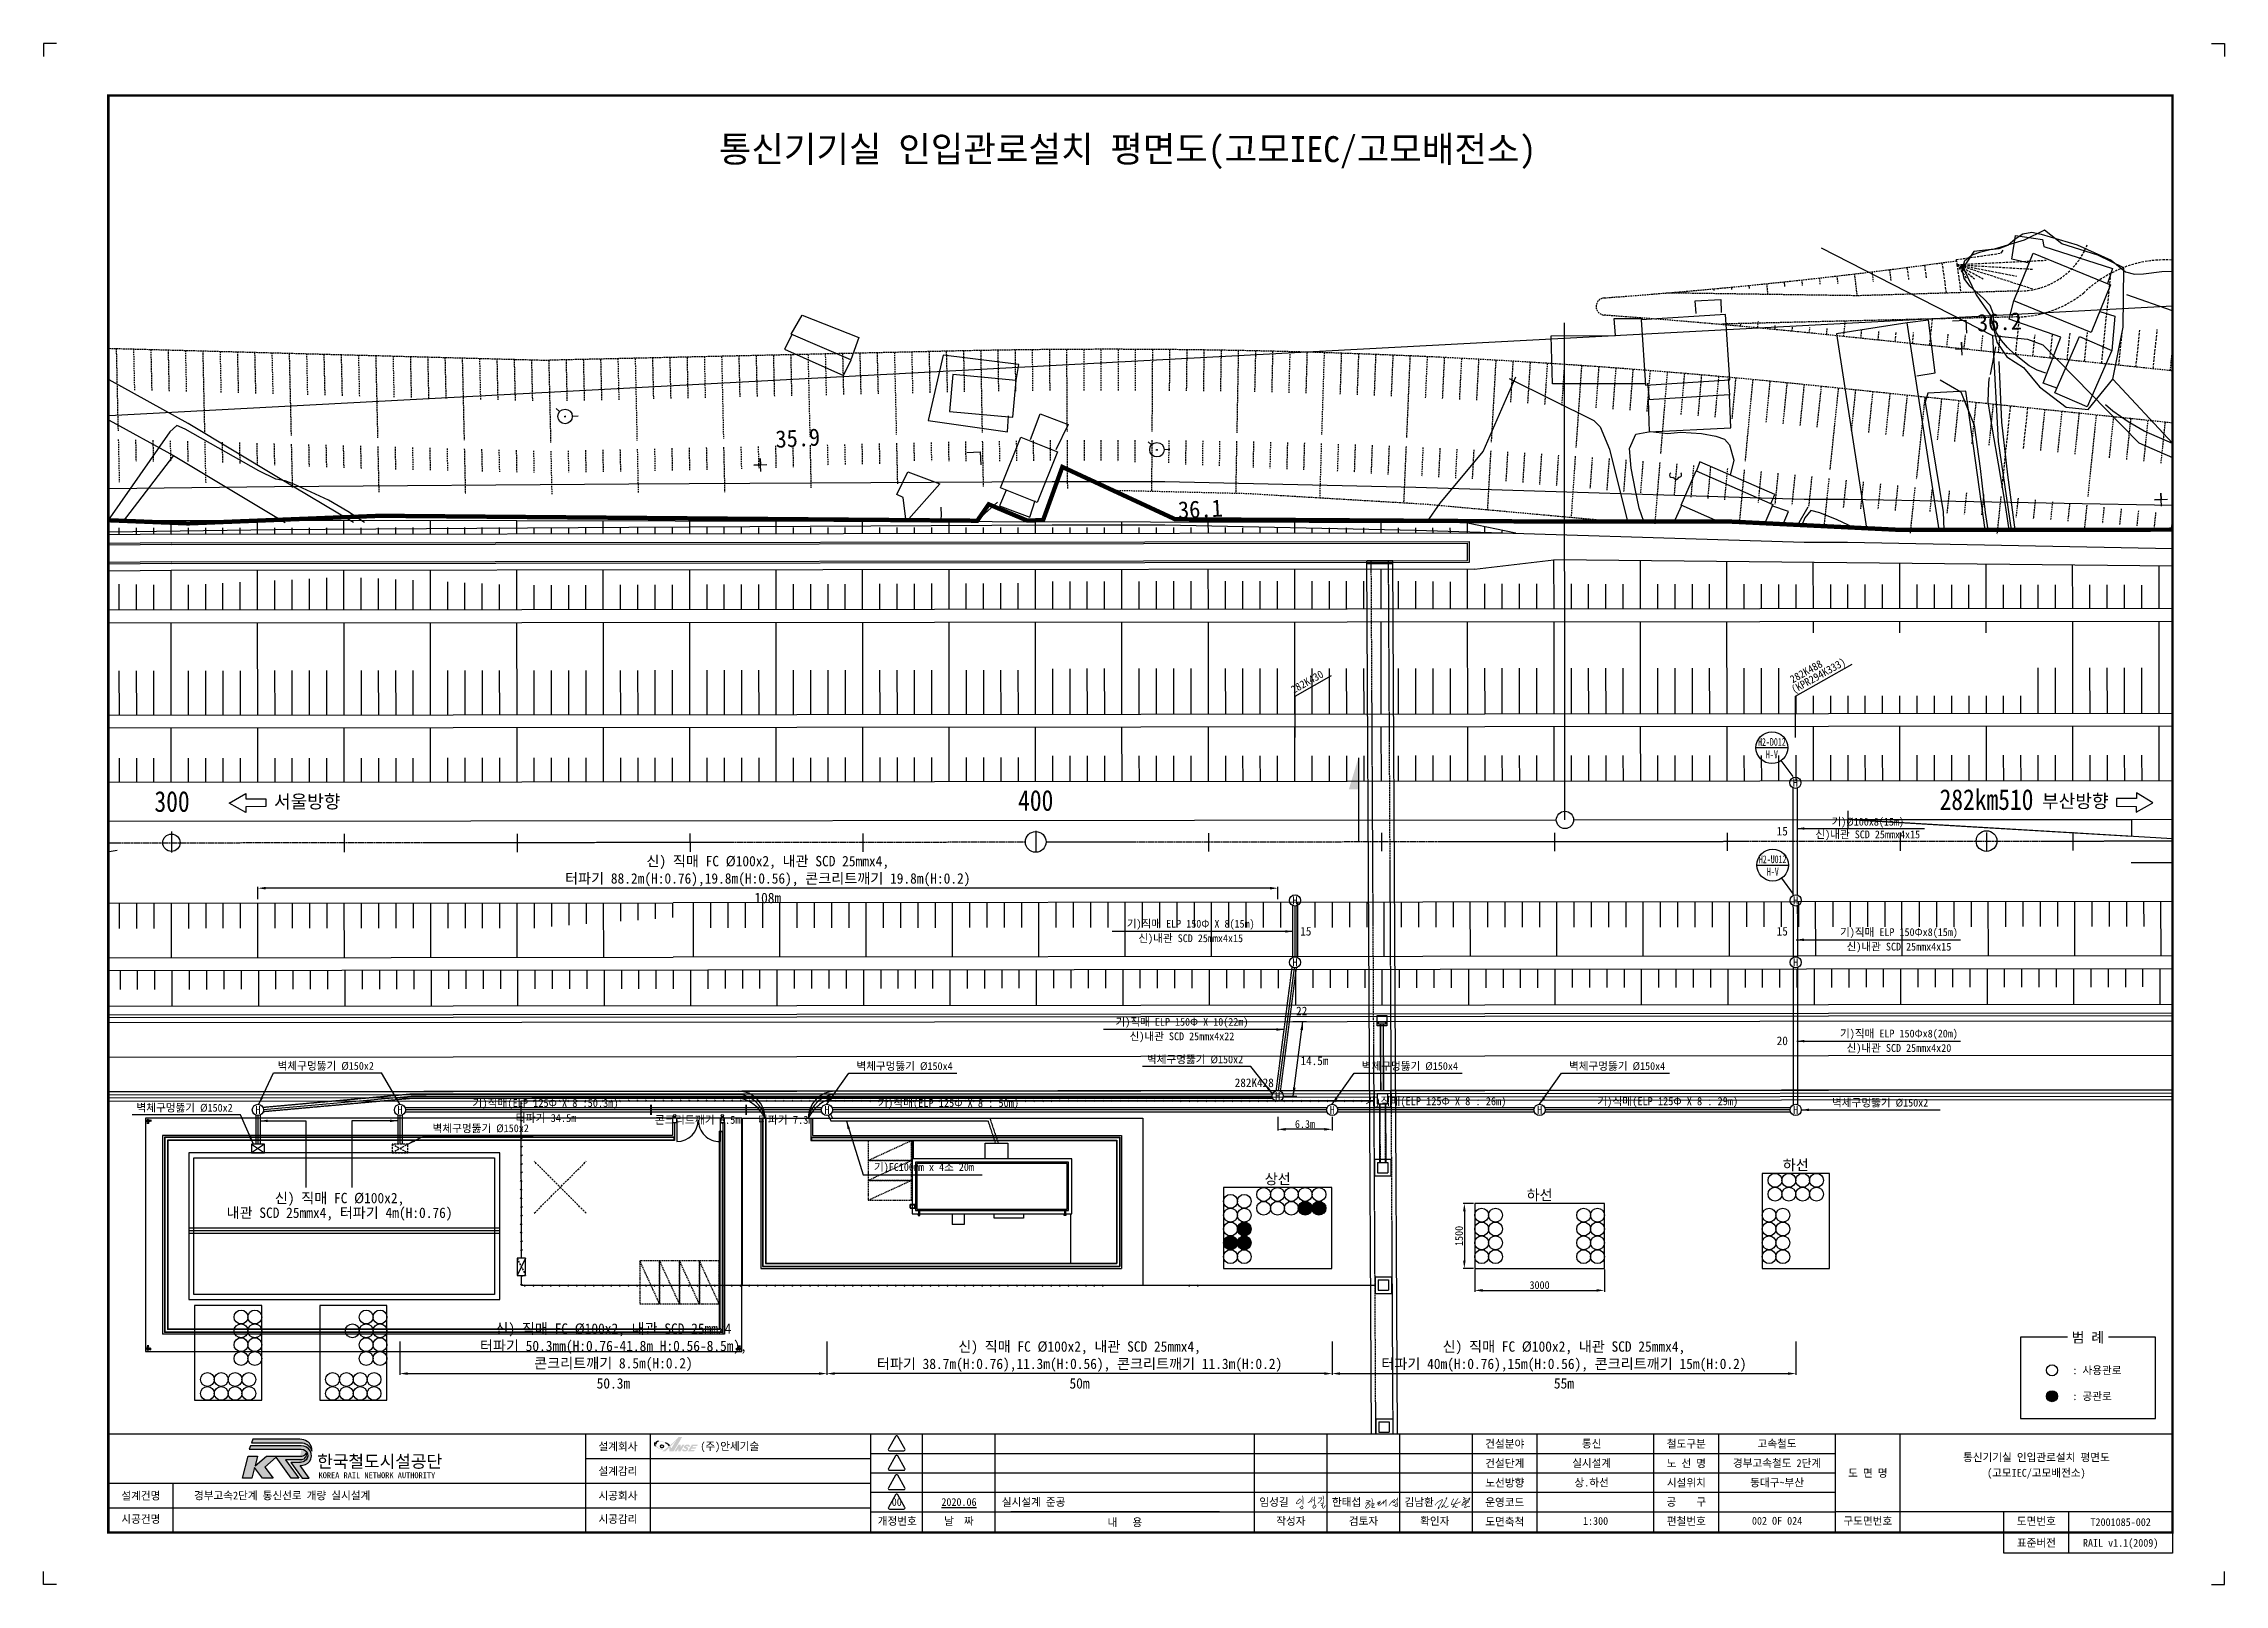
# Paper-space layout '배치1' of a CAD drawing. Header units: millimetres. Extents: x 0 to 841, y 0 to 594.
# The model-space entities are those that its viewports show. They can reach past a viewport. Long polylines and large blocks are cut down to what shows.
import ezdxf
from ezdxf.enums import TextEntityAlignment as Align

# ---------------------------------------------------------------- set-up
doc = ezdxf.new("R2010")
doc.units = ezdxf.units.MM
for name, pattern in [('A-DASHD01X', [1.5, 1, -0.5]), ('A-HIDDN01', [0.375, 0.25, -0.125]), ('CENTER', [2, 1.25, -0.25, 0.25, -0.25]), ('CENTERX2', [4, 2.5, -0.5, 0.5, -0.5]), ('DASHEDX2', [1.5, 1, -0.5]), ('HID', [2.3, 1.5, -0.8]), ('HIDDEN', [0.375, 0.25, -0.125])]:
    doc.linetypes.add(name, pattern=pattern)
for name, color, linetype in [('TT-LINE', 7, 'Continuous'), ('TT-MANH', 4, 'Continuous'), ('TX-BORD', 7, 'Continuous'), ('TX-PAPR', 2, 'Continuous'), ('TZ-BASE', 253, 'Continuous'), ('TZ-DIMS', 1, 'Continuous'), ('TZ-LEAL', 1, 'Continuous'), ('TZ-LEAT', 3, 'Continuous'), ('TZ-LINE', 7, 'Continuous'), ('TZ-TEX2', 3, 'Continuous'), ('TZ-TEXT', 6, 'Continuous')]:
    doc.layers.add(name, color=color, linetype=linetype)
doc.styles.add('KORAIL', font='GulimChe.ttf')
doc.styles.get("Standard").update_dxf_attribs({"font": 'GulimChe.ttf'})
doc.styles.add('TB_TEXT', font='GulimChe.ttf')
doc.styles.add('TB_WBTXT', font='GulimChe.ttf')
doc.linetypes.add('ZIGZAG', pattern='A,0.00254,-5.08,[131,ltypeshp.shx,S=5.08,R=0,X=-5.08,Y=0],-10.16,[131,ltypeshp.shx,S=5.08,R=180,X=5.08,Y=0],-5.08', length=20.32254)
doc.dimstyles.new('D300', dxfattribs={"dimscale": 0.3, "dimtxt": 3, "dimasz": 3, "dimexe": 0.5, "dimexo": 0.5, "dimgap": 0.5, "dimtad": 1, "dimdec": 0, "dimzin": 1, "dimdsep": 46, "dimlunit": 6, "dimtxsty": 'Standard', "dimcen": 1, "dimclrd": 1, "dimclre": 1, "dimclrt": 3, "dimadec": 0, "dimazin": 0, "dimtfac": 1, "dimtdec": 0, "dimtix": 1, "dimtmove": 2, "dimatfit": 3, "dimfxl": 0, "dimtvp": 2, "dimlwd": -1, "dimlwe": -1, "dimarcsym": 0})

psp = doc.layouts.new('배치1')

msp = doc.modelspace()

# ---------------------------------------------------------------- texts
at = {"layer": 'TT-MANH', "linetype": 'ByBlock'}
for p in [(186251.01, 311722.23), (186193.12, 311708.62), (186251.05, 311708.62), (186193.12, 311701.46), (186251.05, 311701.46), (186191.12, 311686), (186073.13, 311684.4), (186089.56, 311684.4), (186138.96, 311684.4), (186197.42, 311684.4), (186221.41, 311684.4), (186251.05, 311684.4)]:
    msp.add_text('H', height=0.92, dxfattribs=at).set_placement(p, align=Align.MIDDLE)
at = {"layer": 'TZ-BASE'}
for s, p in [('36.2', (186272.06, 311774.41)), ('35.9', (186133.06, 311760.97)), ('36.5', (186295.1, 311756.98)), ('36.1', (186179.63, 311752.76))]:
    msp.add_text(s, height=2, rotation=3.0411, dxfattribs=at).set_placement(p)
at = {"layer": 'TZ-BASE', "width": 0.875}
for s, rotation, p in [('300', 0.0519, (186063.2, 311718.87)), ('400', 0.0518, (186163.12, 311718.99)), ('282km510', 0.0518, (186273.12, 311719.09))]:
    msp.add_text(s, height=2.4, rotation=rotation, dxfattribs=at).set_placement(p, align=Align.CENTER)
at = {"layer": 'TZ-DIMS'}
for s, p in [('15', (186249.49, 311716.63)), ('15', (186194.37, 311705.05)), ('15', (186249.49, 311705.05)), ('20', (186249.49, 311692.38))]:
    msp.add_text(s, height=1, dxfattribs=at).set_placement(p, align=Align.MIDDLE)
at = {"layer": 'TZ-LEAT'}
for s, p in [('282K430', (186192.96, 311732.53)), ('282K488', (186250.69, 311733.72)), ('(KPR294K333)', (186250.85, 311732.53))]:
    msp.add_text(s, height=0.9, rotation=29.2387, dxfattribs=at).set_placement(p)
for s, width, p in [('H2-D012', 0.65, (186248.29, 311726.95)), ('H-V', 0.8, (186248.29, 311725.52)), ('H2-U012', 0.65, (186248.38, 311713.38)), ('H-V', 0.8, (186248.39, 311711.95))]:
    msp.add_text(s, height=0.9, rotation=0.3434, dxfattribs=dict(at, width=width)).set_placement(p, align=Align.MIDDLE)
msp.add_text('기)Ø100x8(15m)', height=0.9, rotation=0.0518, dxfattribs=at).set_placement((186259.38, 311717.68), align=Align.MIDDLE)
for s, height, p in [('기)직매 ELP 150Φ X 8(15m)', 0.9, (186181.05, 311705.88)), ('기)직매 ELP 150Φx8(15m)', 0.9, (186262.99, 311704.91)), ('기)직매 ELP 150Φ X 10(22m)', 0.9, (186180.04, 311694.53)), ('22', 1, (186193.89, 311695.84)), ('기)직매 ELP 150Φx8(20m)', 0.9, (186262.99, 311693.18)), ('기)FC100mm x 4조 20m', 0.9, (186150.19, 311677.74))]:
    msp.add_text(s, height=height, dxfattribs=at).set_placement(p, align=Align.MIDDLE)
at = {"layer": 'TZ-LEAT', "ltscale": 2, "char_height": 1, "attachment_point": 5}
for s, insert in [('14.5m', (186195.37, 311690.07)), ('282K428', (186188.4, 311687.53))]:
    msp.add_mtext(s, dxfattribs=dict(at, insert=insert))
at = {"layer": 'TZ-TEX2'}
for s, height, p in [('기)직매(ELP 125Φ X 8 :50.3m)', 0.92, (186106.4, 311685.15)), ('기)직매(ELP 125Φ X 8 : 50m)', 0.92, (186153.03, 311685.15)), ('기)직매(ELP 125Φ X 8 : 26m)', 0.92, (186209.41, 311685.35)), ('기)직매(ELP 125Φ X 8 : 29m)', 0.92, (186236.23, 311685.35)), ('상선', 1.2, (186191.12, 311676.42)), ('하선', 1.2, (186251.05, 311678.05)), ('하선', 1.2, (186221.41, 311674.57)), ('범 례', 1.2, (186284.85, 311658.1))]:
    msp.add_text(s, height=height, dxfattribs=at).set_placement(p, align=Align.MIDDLE)
for s, p in [(': 사용관로', (186283.06, 311654.28)), (': 공관로', (186283.06, 311651.28))]:
    msp.add_text(s, height=0.9, dxfattribs=at).set_placement(p, align=Align.MIDDLE_LEFT)
at = {"layer": 'TZ-TEXT'}
for s, height, p in [('서울방향', 1.533, (186078.84, 311720.08)), ('부산방향', 1.533, (186283.39, 311720.13)), ('신)내관 SCD 25mmx4x15', 0.9, (186181.05, 311704.2)), ('신)내관 SCD 25mmx4x22', 0.9, (186180.04, 311692.86)), ('터파기 34.5m', 0.92, (186106.46, 311683.48)), ('콘크리트깨기 8.5m', 0.92, (186124.01, 311683.27)), ('터파기 7.3m', 0.92, (186134.19, 311683.27))]:
    msp.add_text(s, height=height, dxfattribs=at).set_placement(p, align=Align.MIDDLE)
for s, rotation, p in [('신)내관 SCD 25mmx4x15', 359.9482, (186259.38, 311716.21)), ('신)내관 SCD 25mmx4x15', 359.9482, (186262.99, 311703.23)), ('신)내관 SCD 25mmx4x20', 359.9482, (186262.99, 311691.51)), ('벽체구멍뚫기 Ø150x2', 359.9482, (186080.99, 311689.51)), ('벽체구멍뚫기 Ø150x4', 359.9482, (186147.94, 311689.49)), ('벽체구멍뚫기 Ø150x2', 0.0518, (186181.55, 311690.26)), ('벽체구멍뚫기 Ø150x4', 359.9482, (186206.4, 311689.49)), ('벽체구멍뚫기 Ø150x4', 359.9482, (186230.38, 311689.49)), ('벽체구멍뚫기 Ø150x2', 359.9482, (186064.65, 311684.67)), ('벽체구멍뚫기 Ø150x2', 0.0518, (186098.91, 311682.29))]:
    msp.add_text(s, height=0.9, rotation=rotation, dxfattribs=at).set_placement(p, align=Align.MIDDLE)
msp.add_text('벽체구멍뚫기 Ø150x2', height=0.9, rotation=359.9482, dxfattribs=at).set_placement((186255.25, 311685.24), align=Align.MIDDLE_LEFT)
at = {"layer": 'TZ-TEXT', "ltscale": 2}
for s, p in [('신) 직매 FC Ø100x2,', (186082.58, 311674.12, 0.23)), ('내관 SCD 25mmx4, 터파기 4m(H:0.76)', (186082.58, 311672.42, 0.23))]:
    msp.add_text(s, height=1.2, dxfattribs=at).set_placement(p, align=Align.MIDDLE)
at = {"layer": 'TZ-TEXT', "ltscale": 2, "char_height": 1.2, "attachment_point": 5}
for s, insert in [('108m', (186132.12, 311708.9)), ('50.3m', (186114.26, 311652.76)), ('50m', (186168.19, 311652.76)), ('55m', (186224.23, 311652.76))]:
    msp.add_mtext(s, dxfattribs=dict(at, insert=insert))

# ---------------------------------------------------------------- blocks, each defined once
blk = doc.blocks.new('CXGLOGO-UNIT-KRNA-COLOR')
h = blk.add_hatch(color=166)
edge = h.paths.add_edge_path()
edge.add_arc((15.3, 4.2), 10, 59.195, 87.6904)
edge.add_line((15.7, 14.2), (-14.6, 14.2))
edge.add_line((-14.6, 14.2), (-15.4, 11.9))
edge.add_line((-15.4, 11.9), (17.3, 11.9))
edge.add_arc((16.4, 4.8), 7.13, 14.4338, 82.8523, ccw=False)
edge.add_arc((17.2, 7.5), 6.18, 351.2788, 418.625)
h = blk.add_hatch(color=166)
edge = h.paths.add_edge_path()
edge.add_line((-17.6, 3.4), (-11.6, 3.4))
edge.add_line((-11.6, 3.4), (-13.1, -2.8))
edge.add_line((-13.1, -2.8), (-5.8, 3.4))
edge.add_line((-5.8, 3.4), (16.9, 3.4))
edge.add_arc((16.5, 6.7), 3.37, 277.1672, 339.2536)
edge.add_arc((16.5, 4.5), 3.37, -86.0611, 17.644, ccw=False)
edge.add_line((16.7, 1.1), (6.4, 1.1))
edge.add_line((6.4, 1.1), (15, -10.7))
edge.add_line((15, -10.7), (10.1, -10.7))
edge.add_line((10.1, -10.7), (0.4, 2.7))
edge.add_line((0.4, 2.7), (-6.9, -3.7))
edge.add_line((-6.9, -3.7), (-1.4, -10.8))
edge.add_line((-1.4, -10.8), (-8.3, -10.8))
edge.add_line((-8.3, -10.8), (-13.5, -4))
edge.add_line((-13.5, -4), (-15.1, -10.8))
edge.add_line((-15.1, -10.8), (-21.2, -10.8))
edge.add_line((-21.2, -10.8), (-17.6, 3.4))
h = blk.add_hatch(color=46)
edge = h.paths.add_edge_path()
edge.add_arc((15.4, 5.5), 6.16, 269.178, 301.5498, ccw=False)
edge.add_line((15.3, -0.7), (9.8, -0.7))
edge.add_line((9.8, -0.7), (17.2, -10.8))
edge.add_line((17.2, -10.8), (21.7, -10.8))
edge.add_line((21.7, -10.8), (15.9, -2.7))
edge.add_arc((15.5, 6.1), 8.86, 272.286, 317.0312)
edge.add_arc((16.8, 3.7), 6.34, 325.2805, 452.1314)
edge.add_line((16.5, 10), (-16, 10))
edge.add_line((-16, 10), (-16.8, 7.8))
edge.add_line((-16.8, 7.8), (16.6, 7.8))
edge.add_arc((16.8, 3.8), 3.99, -62.7193, 92.2922, ccw=False)
at = {"color": 166}
for points in [[(20.4, 12.8, 0.12498), (15.7, 14.2), (-14.6, 14.2), (-15.4, 11.9), (17.3, 11.9, -0.307728), (23.3, 6.6, 0.302614)], [(-17.6, 3.4), (-11.6, 3.4), (-13.1, -2.8), (-5.8, 3.4), (16.9, 3.4, 0.27773), (19.7, 5.5, -0.486141), (16.7, 1.1), (6.4, 1.1), (15, -10.7), (10.1, -10.7), (0.4, 2.7), (-6.9, -3.7), (-1.4, -10.8), (-8.3, -10.8), (-13.5, -4), (-15.1, -10.8), (-21.2, -10.8)]]:
    blk.add_lwpolyline(points, format="xyb", close=True, dxfattribs=at)
at = {"color": 46}
blk.add_lwpolyline([(18.6, 0.2, -0.142195), (15.3, -0.7), (9.8, -0.7), (17.2, -10.8), (21.7, -10.8), (15.9, -2.7, 0.197757), (22, 0.1, 0.61792), (16.5, 10), (-16, 10), (-16.8, 7.8), (16.6, 7.8, -0.802668)], format="xyb", close=True, dxfattribs=at)
blk = doc.blocks.new('CXGLOGO-KRNA-COLOR')
blk.add_blockref('CXGLOGO-UNIT-KRNA-COLOR', (0, 0))
at = {"color": 166, "style": 'KORAIL'}
for s, height, p in [('한국철도시설공단', 8, (26.8, -4)), ('KOREA RAIL NETWORK AUTHORITY', 3.75, (27.7, -10.8))]:
    blk.add_text(s, height=height, dxfattribs=at).set_placement(p)
blk = doc.blocks.new('TXBLKA1-KRNAH')
at = {"layer": 'TX-BORD'}
h = blk.add_hatch(color=5, dxfattribs=at)
h.paths.add_polyline_path([(241.41, 53.44, 0.096425), (239.85, 54.59, 0.1233), (237.07, 55.37, 0.107959), (236.18, 55.25, 0.147974), (235.63, 54.71, 0.146771), (235.6, 53.86, 0.166867), (235.92, 53.32, 0.084002), (237.3, 52.29, 0.125004), (238.6, 51.98, 0.324316), (238.9, 52.16, 0.181232), (238.8, 52.77, -0.176206), (238.41, 52.66, -0.165955), (238.43, 52.37, -0.236091), (238.11, 52.27, -0.163197), (237.2, 52.6, -0.211159), (236.11, 54.03, -0.492063), (237.15, 55.14, -0.264032), (241.01, 53.12, -0.023302), (238.51, 51.28), (239.75, 51.28, 0.034752), (241.24, 52.65, -0.038457), (241.29, 51.28), (242.97, 51.28), (246.25, 56.8), (244.88, 56.8, -0.036327)])
h.paths.add_polyline_path([(242.08, 52.46), (241.66, 53.16, 0.03885), (244.06, 55.69)], flags=16)
h = blk.add_hatch(color=3, dxfattribs=at)
h.paths.add_polyline_path([(244.79, 51.28), (245.61, 51.28), (247.14, 53.85), (246.32, 53.85), (245.64, 52.71), (245.64, 53.85), (244.83, 53.85), (243.3, 51.28), (244.11, 51.28), (244.79, 52.43)])
h.paths.add_polyline_path([(247.73, 51.85, -0.206701), (247.2, 51.81, -0.316027), (247.06, 51.95, -0.031225), (247.06, 52.07), (246.36, 52.07, 0.483426), (246.52, 51.35, 0.203838), (248.04, 51.43, 0.079762), (248.43, 51.8, 0.172378), (248.58, 52.3, 0.221594), (248.3, 52.81, 0.038449), (247.87, 53.02, -0.563174), (247.89, 53.34, -0.276773), (248.29, 53.37, -0.312628), (248.42, 53.08), (249.21, 53.08, 0.143901), (249.17, 53.48, 0.169249), (248.83, 53.82, 0.119216), (248.04, 53.89, 0.167621), (247.24, 53.47, 0.258991), (246.94, 52.74, 0.208246), (247.3, 52.44, -0.022645), (247.74, 52.2, -0.588103)])
h.paths.add_polyline_path([(249.56, 51.83), (249.82, 52.27), (251.36, 52.27), (251.72, 52.86), (250.18, 52.86), (250.44, 53.3), (251.98, 53.3), (252.31, 53.85), (250, 53.85), (248.47, 51.28), (250.78, 51.28), (251.1, 51.83)])
h.paths.add_polyline_path([(239.05, 53.25, 1), (237.87, 53.25, 1)])
at = {"layer": 'DEFPOINTS', "color": 1}
blk.add_line((836, 594), (841, 594), dxfattribs=at)
for points in [[(5, 594), (0, 594), (0, 589)], [(836, 594), (841, 594), (841, 589)], [(5, 0), (0, 0), (0, 5)], [(836, 0), (841, 0), (841, 5)]]:
    blk.add_lwpolyline(points, dxfattribs=at)
at = {"layer": 'TX-BORD'}
for p, q in [((234, 20), (234, 58)), ((319, 50.5), (549.5, 50.5)), ((339, 20), (339, 58)), ((367, 20), (367, 58)), ((467, 20), (467, 58)), ((495, 20), (495, 58)), ((523, 20), (523, 58)), ((549.5, 50.5), (691, 50.5)), ((576, 20), (576, 58)), ((621, 20), (621, 58)), ((646, 20), (646, 58)), ((716, 20), (716, 58)), ((209, 48.5), (319, 48.5)), ((319, 43), (549.5, 43)), ((549.5, 43), (691, 43)), ((25, 39), (319, 39)), ((50, 20), (50, 39)), ((319, 35.5), (549.5, 35.5)), ((549.5, 35.5), (691, 35.5)), ((25, 29.5), (319, 29.5)), ((319, 28), (691, 28)), ((453.5, 28), (373, 28)), ((821, 28), (691, 28)), ((756, 20), (756, 28)), ((781, 12), (781, 28))]:
    blk.add_line(p, q, dxfattribs=at)
at = {"layer": 'TX-BORD', "const_width": 1}
blk.add_lwpolyline([(821, 20), (25, 20), (25, 574), (821, 574)], close=True, dxfattribs=at)
at = {"layer": 'TX-BORD'}
for points, const_width in [([(25, 58), (821, 58)], 0.5), ([(209, 20), (209, 58)], 0.5), ([(209, 20), (209, 58)], 0.5), ([(319, 20), (319, 58)], 0.5), ([(551, 20), (551, 58)], 0.5), ([(691, 20), (691, 58)], 0.5), ([(489.16, 32.47), (490.23, 32.6)], 0.24), ([(510.02, 32.43), (511.22, 32.3), (511.29, 32.17), (511.29, 31.91), (509.68, 31.25), (511.29, 31.91), (511.93, 32.15), (511.29, 31.91), (510.45, 30.87), (510.06, 30.25), (509.86, 29.88), (509.82, 29.64), (509.85, 29.48), (509.94, 29.38), (510.07, 29.35), (510.38, 29.36), (511.09, 29.84), (511.32, 30.09), (511.53, 30.37), (511.52, 30.66), (511.47, 30.83), (511.33, 30.95), (511.02, 30.99), (510.45, 30.87)], 0.24), ([(511.96, 33.12), (512.32, 32.9), (512.39, 32.4), (512.31, 31.14), (512.21, 29.77), (512.24, 29.56), (512.39, 29.52), (512.61, 29.55), (512.95, 29.62), (513.48, 29.76)], 0.24), ([(512.31, 31.14), (512.99, 31.2), (513.13, 31.16), (513.03, 30.78), (512.21, 29.77)], 0.24), ([(514.32, 31.57), (514.59, 31.64), (515.5, 32.11), (514.59, 31.64), (514.69, 31.19), (514.15, 30.85), (514.69, 31.19), (515.47, 31.61), (514.75, 30.62), (514.93, 30.41), (515.2, 30.4), (515.62, 30.7), (516.67, 31.8), (516.69, 32.23), (516.67, 31.8), (516.66, 31.21), (517.64, 32.57), (517.67, 29.98)], 0.24), ([(521.05, 32.83), (519.79, 31.7), (518.83, 30.43), (519.79, 31.7), (520.42, 32.27), (520.32, 31.82), (520.41, 31.55), (520.64, 31.46), (521, 31.65), (520.94, 31.92), (522.01, 32.93), (522.02, 33.4), (522.01, 32.93), (521.99, 31.92), (521.99, 31.59), (521.7, 31.85), (521.99, 31.59), (522.08, 31.07), (522.06, 30.3), (521.97, 30), (521.58, 29.93), (521.29, 29.99), (521.13, 30.2), (521.17, 30.65), (521.36, 30.97), (521.77, 31.01), (522.08, 31)], 0.24), ([(521.15, 30.43), (520.87, 30.43), (520.47, 30.53), (520.28, 30.68)], 0.24)]:
    blk.add_lwpolyline(points, dxfattribs=dict(at, const_width=const_width))
for points in [[(328.58, 57.05), (325.78, 52.19, 0.57735), (326.17, 51.52), (331.78, 51.52, 0.57735), (332.17, 52.19), (329.36, 57.05, 0.57735)], [(328.58, 49.55), (325.78, 44.69, 0.57735), (326.17, 44.02), (331.78, 44.02, 0.57735), (332.17, 44.69), (329.36, 49.55, 0.57735)], [(328.58, 42.05), (325.78, 37.19, 0.57735), (326.17, 36.52), (331.78, 36.52, 0.57735), (332.17, 37.19), (329.36, 42.05, 0.57735)], [(328.58, 34.55), (325.78, 29.69, 0.57735), (326.17, 29.02), (331.78, 29.02, 0.57735), (332.17, 29.69), (329.36, 34.55, 0.57735)]]:
    blk.add_lwpolyline(points, format="xyb", close=True, dxfattribs=at)
at = {"layer": 'TX-BORD', "const_width": 0.24}
for points in [[(485.57, 34.24, -0.031521), (485.64, 32.12, 0.015452), (485.64, 30.85, 0.488947)], [(489.3, 33.6, -0.116912), (488.11, 31.72, -0.245276), (487.54, 31.55, -2.571837)], [(490.15, 33.87, -0.089273), (490.12, 31.67, 0.068943), (490.06, 30.69, 0.261353)], [(493.32, 34.22, -0.102288), (493.6, 33.42, -0.080289), (493.6, 33.07, 0.066761), (493.58, 32.62, -0.06278), (493.53, 31.56, 8.85417)], [(547.43, 33.59, -0.145348), (547.88, 33.43, -0.307225), (547.95, 33.23, -0.212679), (547.38, 32.49, -0.113681), (548.62, 33.04, -0.266507), (548.74, 33, -3.538723)], [(484.54, 33.09, 0.071134), (483.15, 31.48, 0.394214), (483.21, 31.1, 0.224261), (483.52, 31.04, 0.193438), (484.97, 32.08, 0.544983), (484.67, 32.72, 0.066146), (484.03, 32.72, 27.196208)], [(484.41, 29.84, 0.02121), (484.98, 29.12, 0.409369), (485.14, 29.11, -0.211811), (485.49, 29.21, 0.416377), (485.62, 29.3, 0.123643), (485.54, 30.12, 0.523631), (485.28, 30.19, -0.072983), (484.51, 29.7, 0.005941)], [(488.57, 32.27, -0.142438), (489.07, 31.68, 5.949847)], [(490.05, 30.54, 0.235154), (489.49, 29.9, 0.345857), (489.7, 29.41, 0.306746), (490.2, 29.45, 0.103095), (490.63, 29.98, 0.395571), (490.49, 30.5, 0.242915), (490.05, 30.54, 6.064713)], [(491.55, 33.36, 0.139976), (491.83, 33.26, 0.096355), (492.64, 33.37, -0.240321), (492.85, 33.34, -0.353191), (492.93, 33.05, -0.157335), (491.33, 31.22, -6.381378)], [(492.46, 31.11), (493.22, 31.4, -0.375176), (493.45, 31.31, -0.266244), (493.45, 31.13, -0.042219), (493.07, 30.6, -0.159939), (492.63, 30.34, -0.171647), (493.2, 30.37, -0.458058), (493.29, 30.17, 0.159326), (493.23, 29.58, 0.227707), (493.39, 29.37, 0.407988), (493.73, 29.47, -0.001483), (493.89, 29.78, 0.004186), (494.14, 30.24, -0.100484), (494.33, 30.47, -0.346277)], [(536.7, 30.48, -0.382901), (536.65, 30.71, -0.12512), (539.4, 32.69, -0.474239), (539.59, 32.59, -0.046113), (537.92, 29.73, 0.151113), (537.77, 29.29, 0.58991), (537.88, 29.22, 0.096338), (538.33, 29.72, 2.196927)], [(540.73, 33.09, -0.071383), (541.05, 33.41, -0.346917), (541.16, 33.41, -0.258278), (541.18, 33.35, -0.079918), (541.06, 32.96, -0.048596), (539.06, 29.69, 0.947427), (539.13, 29.64, -0.022437), (540.04, 30.36, -0.344585), (540.2, 30.35, -0.12284), (540.25, 30.29, 0.011347), (540.43, 29.85, 0.194638), (540.6, 29.69, 0.189435), (540.9, 29.69, 0.009404), (541.84, 30.24, 3.287276)], [(543.84, 33.07, 0.030212), (542.85, 31.06, 0.575113), (543.08, 30.76, 0.043168), (545.96, 31.58, 0.237594), (546.32, 31.98, 1.260425)], [(545.61, 33.11, 0.150889), (545.13, 32.65, 0.025288), (543.37, 29.61), (544.07, 30.23, -0.448359), (544.33, 30.16, 0.073819), (544.59, 29.67, 0.359456), (544.94, 29.59, 0.031982), (545.26, 29.77, 3.102048)], [(547.6, 31.85, 0.23976), (547.57, 31.5, 0.345796), (547.69, 31.43, 0.195352), (548.64, 32.18, 0.393888), (548.6, 32.35, 0.293784), (548.35, 32.35, 0.099623), (547.44, 31.43, 0.02205), (546.93, 30.69, 0.380988), (546.98, 30.44, 0.18866), (547.1, 30.41), (549.22, 31.59, 0.122154), (549.44, 31.8), (550.04, 33.22, 0.396041), (549.99, 33.36, 0.224142), (549.88, 33.36, 0.078358), (549.02, 32.08), (547.95, 29.67, 0.444285), (547.97, 29.61), (548.29, 29.6, 0.179185), (548.5, 29.67), (549.15, 30.07, -0.135616), (549.34, 30.12), (550.04, 30.11)]]:
    blk.add_lwpolyline(points, format="xyb", dxfattribs=at)
at = {"layer": 'TX-BORD'}
blk.add_lwpolyline([(821, 20), (821, 12), (756, 12), (756, 20)], close=True, dxfattribs=at)
at = {"layer": 'TX-BORD', "color": 3}
blk.add_circle((238.46, 53.25), 0.594, dxfattribs=at)
at = {"layer": 'TX-BORD', "color": 5}
for centre, radius, start, end in [((237.04, 54.23), 1.49, 161.17216, 194.57108), ((236.55, 54.06), 0.967, 192.10036, 229.99429), ((237.06, 54.19), 0.96, 84.64387, 189.44431), ((237.68, 50.02), 5.06, 42.58477, 64.6157)]:
    blk.add_arc(centre, radius, start, end, dxfattribs=at)
at = {"layer": 'TX-BORD', "xscale": 0.6, "yscale": 0.6}
blk.add_blockref('CXGLOGO-KRNA-COLOR', (89.41, 47.41), dxfattribs=at)
at = {"layer": 'TX-BORD', "style": 'TB_TEXT'}
for s, p in [('설계회사', (221.5, 53.25)), ('건설분야', (563.5, 54.25)), ('철도구분', (633.5, 54.25)), ('설계감리', (221.5, 43.75)), ('건설단계', (563.5, 46.75)), ('노 선 명', (633.5, 46.75)), ('도 면 명', (703.5, 43)), ('설계건명', (37.5, 34.25)), ('시공회사', (221.5, 34.25)), ('노선방향', (563.5, 39.25)), ('시설위치', (633.5, 39.25)), ('시공건명', (37.5, 25.25)), ('시공감리', (221.5, 25.25)), ('개정번호', (329.21, 24.5)), ('날  짜', (353, 24.5)), ('내   용', (417, 24)), ('작성자', (481, 24.5)), ('검토자', (509, 24.5)), ('확인자', (536.5, 24.5)), ('운영코드', (563.5, 31.75)), ('도면축척', (563.5, 24.25)), ('공    구', (633.5, 31.75)), ('편철번호', (633.5, 24.5)), ('구도면번호', (703.5, 24.51)), ('도면번호', (768.5, 24.51))]:
    blk.add_text(s, height=3, dxfattribs=at).set_placement(p, align=Align.MIDDLE)
blk.add_text('표준버전', height=3, dxfattribs=at).set_placement((768.5, 16), align=Align.MIDDLE_CENTER)
at = {"layer": 'TX-BORD', "style": 'TB_TEXT', "flags": 1}
blk.add_attdef('TD_CLASSCODE', text='', height=3, dxfattribs=at).set_placement((25, 577.54), align=Align.MIDDLE_LEFT)
at = {"layer": 'TX-BORD'}
for tag, height, style, p in [('TB_MTITIL', 10, 'TB_WBTXT', (418, 553.33)), ('TB_STITL', 7, 'TB_WBTXT', (418, 538.33)), ('TR_RNUM4', 3, 'TB_TEXT', (329, 54.25)), ('TR_RDAT4', 3, 'TB_TEXT', (353, 54.25)), ('TD_FIELD', 3, 'TB_TEXT', (597, 54.25)), ('TD_RLCLASS', 3, 'TB_TEXT', (668.5, 54.25)), ('TD_DNAME_TOP', 3, 'TB_TEXT', (768.5, 48.98)), ('TR_RNUM3', 3, 'TB_TEXT', (329, 46.75)), ('TR_RDAT3', 3, 'TB_TEXT', (353, 46.75)), ('TD_CSTEP', 3, 'TB_TEXT', (597, 46.75)), ('TD_RLNAME', 3, 'TB_TEXT', (668.5, 46.75)), ('TD_DNAME_MAIN', 3, 'TB_TEXT', (768.5, 43)), ('TR_RNUM2', 3, 'TB_TEXT', (329, 39.25)), ('TR_RDAT2', 3, 'TB_TEXT', (353, 39.25)), ('TD_DIRCODE', 3, 'TB_TEXT', (597, 39.25)), ('TD_RLSECT', 3, 'TB_TEXT', (668.5, 39.25)), ('TD_DNAME_BOT', 3, 'TB_TEXT', (768.5, 36.98)), ('TR_RNUM1', 3, 'TB_TEXT', (329, 31.75)), ('TR_RDAT1', 3, 'TB_TEXT', (353, 31.75)), ('TD_SYSCODE', 3, 'TB_TEXT', (597, 31.75)), ('SCALE', 3, 'TB_TEXT', (598.5, 24.45)), ('TD_CSECT', 3, 'TB_TEXT', (668.5, 31.75)), ('TD_DWGNO', 3, 'TB_TEXT', (668.5, 24.5)), ('TD_DWGCODE_PREV', 3, 'TB_TEXT', (736, 24)), ('TD_DWGCODE', 3, 'TB_TEXT', (801, 24)), ('TD_VERSION', 3, 'TB_TEXT', (801, 16))]:
    blk.add_attdef(tag, text='', height=height, dxfattribs=dict(at, style=style)).set_placement(p, align=Align.MIDDLE_CENTER)
at = {"layer": 'TX-BORD', "style": 'TB_TEXT'}
for tag, p in [('TD_DCOMP', (253.27, 53.25)), ('TR_RCON4', (369.52, 54.25)), ('TR_DGN4', (468.83, 54.25)), ('TR_CHK4', (496.83, 54.25)), ('TR_APP4', (524.83, 54.25)), ('TD_DSCCOMP', (253.27, 43.75)), ('TR_RCON3', (369.52, 46.75)), ('TR_DGN3', (468.83, 46.75)), ('TR_CHK3', (496.83, 46.75)), ('TR_APP3', (524.83, 46.75)), ('TD_DNAME', (58, 34.25)), ('TD_CCOMP', (253.27, 34.25)), ('TR_RCON2', (369.52, 39.25)), ('TR_DGN2', (468.83, 39.25)), ('TR_CHK2', (496.83, 39.25)), ('TR_APP2', (524.83, 39.25)), ('TD_CNAME', (58, 25.15)), ('TD_CSCOMP', (253.27, 25.25)), ('TR_RCON1', (369.52, 31.75)), ('TR_DGN1', (468.83, 31.75)), ('TR_CHK1', (496.83, 31.75)), ('TR_APP1', (524.83, 31.75))]:
    blk.add_attdef(tag, text='', height=3, dxfattribs=at).set_placement(p, align=Align.MIDDLE_LEFT)
blk = doc.blocks.new('SPOTX')
blk.add_lwpolyline([(0, -0.75), (0, 0.75), (0, 0), (-0.75, 0), (0.75, 0)])
blk = doc.blocks.new('*D4')
at = {"layer": 'DEFPOINTS', "color": 0, "ltscale": 2}
for p in [(186213.91, 311673.57), (186212.71, 311666.07), (186213.91, 311666.07)]:
    blk.add_point(p, dxfattribs=at)
at = {"layer": 'TZ-DIMS', "color": 1, "ltscale": 2}
for p, q in [((186213.76, 311673.57), (186212.56, 311673.57)), ((186212.71, 311672.67), (186212.71, 311666.97)), ((186213.76, 311666.07), (186212.56, 311666.07))]:
    blk.add_line(p, q, dxfattribs=at)
for points in [[(186212.56, 311672.67), (186212.86, 311672.67), (186212.71, 311673.57)], [(186212.56, 311666.97), (186212.86, 311666.97), (186212.71, 311666.07)]]:
    blk.add_solid(points, dxfattribs=at)
at = {"layer": 'TZ-DIMS', "color": 3, "ltscale": 2, "insert": (186212.1, 311669.82), "char_height": 0.9, "attachment_point": 5, "rotation": 90}
blk.add_mtext('1500', dxfattribs=at)
blk = doc.blocks.new('*D5')
at = {"layer": 'DEFPOINTS', "color": 0, "ltscale": 2}
for p in [(186213.91, 311666.07), (186228.91, 311666.07), (186228.91, 311663.52)]:
    blk.add_point(p, dxfattribs=at)
at = {"layer": 'TZ-DIMS', "color": 1, "ltscale": 2}
for p, q in [((186213.91, 311665.92), (186213.91, 311663.37)), ((186228.91, 311665.92), (186228.91, 311663.37)), ((186214.81, 311663.52), (186228.01, 311663.52))]:
    blk.add_line(p, q, dxfattribs=at)
for points in [[(186214.81, 311663.67), (186214.81, 311663.37), (186213.91, 311663.52)], [(186228.01, 311663.67), (186228.01, 311663.37), (186228.91, 311663.52)]]:
    blk.add_solid(points, dxfattribs=at)
at = {"layer": 'TZ-DIMS', "color": 3, "ltscale": 2, "insert": (186221.41, 311664.13), "char_height": 0.9, "attachment_point": 5}
blk.add_mtext('3000', dxfattribs=at)
blk = doc.blocks.new('*D6')
at = {"layer": 'DEFPOINTS', "color": 0, "ltscale": 2}
for p in [(186191.12, 311683.76), (186191.12, 311682.15), (186197.42, 311683.76)]:
    blk.add_point(p, dxfattribs=at)
at = {"layer": 'TZ-DIMS', "color": 1, "ltscale": 2}
for p, q in [((186191.12, 311683.61), (186191.12, 311682)), ((186196.52, 311682.15), (186192.02, 311682.15)), ((186197.42, 311683.61), (186197.42, 311682))]:
    blk.add_line(p, q, dxfattribs=at)
for points in [[(186192.02, 311682.3), (186192.02, 311682), (186191.12, 311682.15)], [(186196.52, 311682.3), (186196.52, 311682), (186197.42, 311682.15)]]:
    blk.add_solid(points, dxfattribs=at)
at = {"layer": 'TZ-DIMS', "color": 3, "ltscale": 2, "insert": (186194.27, 311682.76), "char_height": 0.9, "width": 0.5918, "attachment_point": 5}
blk.add_mtext('6.3m', dxfattribs=at)
blk = doc.blocks.new('*D7')
at = {"layer": 'DEFPOINTS', "color": 0, "ltscale": 2}
for p in [(186073.13, 311710.04), (186073.13, 311708.61), (186191.12, 311708.62)]:
    blk.add_point(p, dxfattribs=at)
at = {"layer": 'TZ-TEXT', "color": 1, "ltscale": 2}
for p, q in [((186073.13, 311708.76), (186073.13, 311710.19)), ((186190.22, 311710.04), (186074.03, 311710.04)), ((186191.12, 311708.77), (186191.12, 311710.19))]:
    blk.add_line(p, q, dxfattribs=at)
for points in [[(186074.03, 311710.19), (186074.03, 311709.89), (186073.13, 311710.04)], [(186190.22, 311710.19), (186190.22, 311709.89), (186191.12, 311710.04)]]:
    blk.add_solid(points, dxfattribs=at)
at = {"layer": 'TZ-TEXT', "color": 3, "ltscale": 2, "insert": (186132.12, 311712.01), "char_height": 1.2, "attachment_point": 5}
blk.add_mtext('{\\C6;신) 직매 FC Ø100x2, 내관 SCD 25mmx4,\\P터파기 88.2m(H:0.76),19.8m(H:0.56), 콘크리트깨기 19.8m(H:0.2)}', dxfattribs=at)
blk = doc.blocks.new('*D8')
at = {"layer": 'DEFPOINTS', "color": 0, "ltscale": 2}
for p in [(186197.42, 311657.77), (186251.05, 311657.77), (186251.05, 311653.9)]:
    blk.add_point(p, dxfattribs=at)
at = {"layer": 'TZ-TEXT', "color": 1, "ltscale": 2}
for p, q in [((186197.42, 311657.62), (186197.42, 311653.75)), ((186251.05, 311657.62), (186251.05, 311653.75)), ((186198.32, 311653.9), (186250.15, 311653.9))]:
    blk.add_line(p, q, dxfattribs=at)
for points in [[(186198.32, 311654.05), (186198.32, 311653.75), (186197.42, 311653.9)], [(186250.15, 311654.05), (186250.15, 311653.75), (186251.05, 311653.9)]]:
    blk.add_solid(points, dxfattribs=at)
at = {"layer": 'TZ-TEXT', "color": 3, "ltscale": 2, "insert": (186224.23, 311655.87), "char_height": 1.2, "attachment_point": 5}
blk.add_mtext('{\\C6;신) 직매 FC Ø100x2, 내관 SCD 25mmx4,\\P터파기 40m(H:0.76),15m(H:0.56), 콘크리트깨기 15m(H:0.2)}', dxfattribs=at)
blk = doc.blocks.new('*D9')
at = {"layer": 'DEFPOINTS', "color": 0, "ltscale": 2}
for p in [(186138.96, 311657.77), (186197.42, 311657.77), (186138.96, 311653.9)]:
    blk.add_point(p, dxfattribs=at)
at = {"layer": 'TZ-TEXT', "color": 1, "ltscale": 2}
for p, q in [((186138.96, 311657.62), (186138.96, 311653.75)), ((186197.42, 311657.62), (186197.42, 311653.75)), ((186196.52, 311653.9), (186139.86, 311653.9))]:
    blk.add_line(p, q, dxfattribs=at)
for points in [[(186139.86, 311654.05), (186139.86, 311653.75), (186138.96, 311653.9)], [(186196.52, 311654.05), (186196.52, 311653.75), (186197.42, 311653.9)]]:
    blk.add_solid(points, dxfattribs=at)
at = {"layer": 'TZ-TEXT', "color": 3, "ltscale": 2, "insert": (186168.19, 311655.87), "char_height": 1.2, "attachment_point": 5}
blk.add_mtext('{\\C6;신) 직매 FC Ø100x2, 내관 SCD 25mmx4,\\P터파기 38.7m(H:0.76),11.3m(H:0.56), 콘크리트깨기 11.3m(H:0.2)}', dxfattribs=at)
blk = doc.blocks.new('*D10')
at = {"layer": 'DEFPOINTS', "color": 0, "ltscale": 2}
for p in [(186089.56, 311657.77), (186138.96, 311657.77), (186138.96, 311653.9)]:
    blk.add_point(p, dxfattribs=at)
at = {"layer": 'TZ-TEXT', "color": 1, "ltscale": 2}
for p, q in [((186089.56, 311657.62), (186089.56, 311653.75)), ((186138.96, 311657.62), (186138.96, 311653.75)), ((186090.46, 311653.9), (186138.06, 311653.9))]:
    blk.add_line(p, q, dxfattribs=at)
for points in [[(186090.46, 311654.05), (186090.46, 311653.75), (186089.56, 311653.9)], [(186138.06, 311654.05), (186138.06, 311653.75), (186138.96, 311653.9)]]:
    blk.add_solid(points, dxfattribs=at)
at = {"layer": 'TZ-TEXT', "color": 3, "ltscale": 2, "insert": (186114.26, 311656.94), "char_height": 1.2, "attachment_point": 5}
blk.add_mtext('{\\C6;신) 직매 FC Ø100x2, 내관 SCD 25mmx4\\P터파기 50.3mm(H:0.76-41.8m H:0.56-8.5m),\\P콘크리트깨기 8.5m(H:0.2)}', dxfattribs=at)

# ---------------------------------------------------------------- dimensions: what is measured, and where the dimension line sits
at = {"layer": 'TZ-DIMS', "ltscale": 2}
for base, p1, p2, text, picture, middle in [((186191.12, 311682.15), (186197.42, 311683.76), (186191.12, 311683.76), '<>.3m', '*D6', (186194.27, 311682.76)), ((186228.91, 311663.52), (186213.91, 311666.07), (186228.91, 311666.07), '3000', '*D5', (186221.41, 311664.13))]:
    dim = msp.add_linear_dim(base=base, p1=p1, p2=p2, text=text, dimstyle='D300', dxfattribs=at)
    dim.commit()
    dim.dimension.update_dxf_attribs({"geometry": picture, "text_midpoint": middle})
dim = msp.add_linear_dim(base=(186212.71, 311666.07), p1=(186213.91, 311673.57), p2=(186213.91, 311666.07), angle=90, text='1500', dimstyle='D300', dxfattribs=at)
dim.commit()
dim.dimension.update_dxf_attribs({"geometry": '*D4', "text_midpoint": (186212.1, 311669.82)})
at = {"layer": 'TZ-TEXT', "ltscale": 2}
for base, p1, p2, text, picture, middle in [((186073.13, 311710.04), (186191.12, 311708.62), (186073.13, 311708.61), '{\\C6;신) 직매 FC Ø100x2, 내관 SCD 25mmx4,\\P터파기 88.2m(H:0.76),19.8m(H:0.56), 콘크리트깨기 19.8m(H:0.2)}', '*D7', (186132.12, 311712.01)), ((186138.96, 311653.9), (186089.56, 311657.77), (186138.96, 311657.77), '{\\C6;신) 직매 FC Ø100x2, 내관 SCD 25mmx4^J터파기 50.3mm(H:0.76-41.8m H:0.56-8.5m),\\P콘크리트깨기 8.5m(H:0.2)}', '*D10', (186114.26, 311656.94)), ((186138.96, 311653.9), (186197.42, 311657.77), (186138.96, 311657.77), '{\\C6;신) 직매 FC Ø100x2, 내관 SCD 25mmx4,\\P터파기 38.7m(H:0.76),11.3m(H:0.56), 콘크리트깨기 11.3m(H:0.2)}', '*D9', (186168.19, 311655.87)), ((186251.05, 311653.9), (186197.42, 311657.77), (186251.05, 311657.77), '{\\C6;신) 직매 FC Ø100x2, 내관 SCD 25mmx4,\\P터파기 40m(H:0.76),15m(H:0.56), 콘크리트깨기 15m(H:0.2)}', '*D8', (186224.23, 311655.87))]:
    dim = msp.add_linear_dim(base=base, p1=p1, p2=p2, text=text, dimstyle='D300', override={"dimtxt": 4}, dxfattribs=at)
    dim.commit()
    dim.dimension.update_dxf_attribs({"geometry": picture, "text_midpoint": middle})

# ---------------------------------------------------------------- hatches: boundary and pattern name
at = {"layer": 'TZ-BASE', "linetype": 'Continuous'}
msp.add_hatch(color=256, dxfattribs=at).paths.add_polyline_path([(186199.35, 311721.47), (186200.46, 311721.47), (186200.46, 311725.13)])
at = {"layer": 'TZ-LINE', "ltscale": 2}
h = msp.add_hatch(color=256, dxfattribs=at)
h.dxf.hatch_style = 1
h.paths.add_polyline_path([(186193.49, 311673.02, 1), (186195.09, 311673.02, 1)])
h = msp.add_hatch(color=256, dxfattribs=at)
h.dxf.hatch_style = 1
h.paths.add_polyline_path([(186195.09, 311673.02, 1), (186196.69, 311673.02, 1)])
h = msp.add_hatch(color=256, dxfattribs=at)
h.dxf.hatch_style = 1
h.paths.add_polyline_path([(186186.45, 311670.62, 1), (186188.05, 311670.62, 1)])
h = msp.add_hatch(color=256, dxfattribs=at)
h.dxf.hatch_style = 1
h.paths.add_polyline_path([(186184.85, 311669.02, 1), (186186.45, 311669.02, 1)])
h = msp.add_hatch(color=256, dxfattribs=at)
h.dxf.hatch_style = 1
h.paths.add_polyline_path([(186186.45, 311669.02, 1), (186188.05, 311669.02, 1)])
h = msp.add_hatch(color=256, dxfattribs=at)
h.dxf.hatch_style = 1
h.paths.add_polyline_path([(186280.06, 311651.28, 1), (186281.34, 311651.28, 1)])

# ---------------------------------------------------------------- linework, layer by layer
at = {"layer": 'TT-LINE', "linetype": 'ByBlock', "ltscale": 2}
for p, q in [((186139.38, 311683.91), (186139.61, 311683.44)), ((186139.11, 311683.77), (186139.42, 311683.14))]:
    msp.add_line(p, q, dxfattribs=at)
at = {"layer": 'TT-LINE', "linetype": 'HIDDEN', "ltscale": 2}
for p, q in [((186139.42, 311683.14), (186157.59, 311683.14)), ((186139.61, 311683.44), (186157.81, 311683.44)), ((186157.59, 311683.14), (186158.45, 311680.55)), ((186157.81, 311683.44), (186158.78, 311680.55))]:
    msp.add_line(p, q, dxfattribs=at)
at = {"layer": 'TT-LINE'}
msp.add_circle((186063.13, 311715.3), 1, dxfattribs=at)
at = {"layer": 'TT-MANH'}
for centre in [(186251.01, 311722.23), (186193.12, 311708.62), (186251.05, 311708.62), (186193.12, 311701.46), (186251.05, 311701.46), (186191.12, 311686), (186073.13, 311684.4), (186089.56, 311684.4), (186138.96, 311684.4), (186197.42, 311684.4), (186221.41, 311684.4), (186251.05, 311684.4)]:
    msp.add_circle(centre, 0.644, dxfattribs=at)
at = {"layer": 'TZ-BASE', "linetype": 'DASHEDX2', "ltscale": 3}
for p, q in [((186267.97, 311782.37), (186268.45, 311778.86)), ((186269.62, 311782.75), (186269.7, 311782.16)), ((186269.7, 311782.16), (186280.04, 311782.67)), ((186263.92, 311781.84), (186264.1, 311780.45)), ((186265.95, 311782.1), (186266.15, 311780.56)), ((186269.7, 311782.16), (186278.45, 311781.63)), ((186269.7, 311782.16), (186270.78, 311780.58)), ((186269.7, 311782.16), (186271.74, 311780.52)), ((186269.7, 311782.16), (186272.72, 311780.52)), ((186269.7, 311782.16), (186278.54, 311779.34)), ((186269.7, 311782.16), (186276.58, 311780.83)), ((186269.7, 311782.16), (186270.15, 311778.91)), ((186286.44, 311770.73), (186287.52, 311781.16)), ((186266.54, 311772.8), (186266.86, 311775.82)), ((186276.49, 311771.77), (186276.94, 311776.12)), ((186262.56, 311773.22), (186262.69, 311774.42)), ((186264.55, 311773.01), (186264.69, 311774.32)), ((186278.48, 311771.56), (186278.74, 311774.05)), ((186280.47, 311771.35), (186280.76, 311774.14)), ((186282.46, 311771.15), (186282.78, 311774.23)), ((186284.45, 311770.94), (186284.8, 311774.31)), ((186288.42, 311770.52), (186288.84, 311774.49)), ((186290.41, 311770.32), (186290.86, 311774.57)), ((186292.4, 311770.11), (186292.88, 311774.66)), ((186275.87, 311765.8), (186274.88, 311756.35)), ((186277.86, 311765.59), (186277.36, 311760.87))]:
    msp.add_line(p, q, dxfattribs=at)
at = {"layer": 'TZ-BASE'}
for p, q in [((186275.02, 311783.82), (186274.76, 311783.48)), ((186245.64, 311779.76), (186245.67, 311779.4)), ((186249.71, 311780.17), (186249.76, 311779.63)), ((186243.6, 311779.56), (186243.63, 311779.29)), ((186224.35, 311717.94), (186224.3, 311775.44)), ((186063.09, 311750.99), (186063.09, 311752.57)), ((186073.09, 311751), (186073.09, 311752.56)), ((186083.09, 311751.01), (186083.09, 311752.55)), ((186093.09, 311751.02), (186093.09, 311752.54)), ((186103.09, 311751.03), (186103.09, 311752.53)), ((186113.09, 311751.04), (186113.09, 311752.51)), ((186123.09, 311751.05), (186123.09, 311752.49)), ((186133.09, 311751.06), (186133.09, 311752.47)), ((186143.09, 311751.07), (186143.09, 311752.45)), ((186153.09, 311751.08), (186153.09, 311752.43)), ((186163.09, 311751.09), (186163.09, 311752.41)), ((186173.09, 311751.1), (186173.09, 311752.39)), ((186183.09, 311751.11), (186183.08, 311752.37)), ((186193.09, 311751.12), (186193.08, 311752.35)), ((186203.09, 311751.13), (186203.08, 311752.33)), ((186213.08, 311752.3), (186218.67, 311751.14)), ((186213.09, 311751.13), (186213.08, 311752.3)), ((186063.08, 311750.99), (186055.93, 311750.91)), ((186057.09, 311750.93), (186057.09, 311751.71)), ((186059.09, 311750.95), (186059.09, 311751.71)), ((186061.09, 311750.97), (186061.09, 311751.71)), ((186063.08, 311750.99), (186218.67, 311751.14)), ((186065.09, 311750.99), (186065.09, 311751.71)), ((186067.09, 311750.99), (186067.09, 311751.72)), ((186069.09, 311751), (186069.09, 311751.72)), ((186071.09, 311751), (186071.09, 311751.72)), ((186075.09, 311751), (186075.09, 311751.72)), ((186077.09, 311751), (186077.09, 311751.72)), ((186079.09, 311751.01), (186079.09, 311751.73)), ((186081.09, 311751.01), (186081.09, 311751.73)), ((186085.09, 311751.01), (186085.09, 311751.73)), ((186087.09, 311751.01), (186087.09, 311751.73)), ((186089.09, 311751.02), (186089.09, 311751.74)), ((186091.09, 311751.02), (186091.09, 311751.74)), ((186095.09, 311751.02), (186095.09, 311751.74)), ((186097.09, 311751.02), (186097.09, 311751.74)), ((186099.09, 311751.02), (186099.09, 311751.75)), ((186101.09, 311751.03), (186101.09, 311751.75)), ((186105.09, 311751.03), (186105.09, 311751.75)), ((186107.09, 311751.03), (186107.09, 311751.75)), ((186109.09, 311751.03), (186109.09, 311751.75)), ((186111.09, 311751.04), (186111.09, 311751.76)), ((186115.09, 311751.04), (186115.09, 311751.76)), ((186117.09, 311751.04), (186117.09, 311751.76)), ((186119.09, 311751.04), (186119.09, 311751.76)), ((186121.09, 311751.05), (186121.09, 311751.77)), ((186125.09, 311751.05), (186125.09, 311751.77)), ((186127.09, 311751.05), (186127.09, 311751.77)), ((186129.09, 311751.05), (186129.09, 311751.77)), ((186131.09, 311751.06), (186131.09, 311751.77)), ((186135.09, 311751.06), (186135.09, 311751.76)), ((186137.09, 311751.06), (186137.09, 311751.76)), ((186139.09, 311751.06), (186139.09, 311751.76)), ((186141.09, 311751.07), (186141.09, 311751.76)), ((186145.09, 311751.07), (186145.09, 311751.76)), ((186147.09, 311751.07), (186147.09, 311751.76)), ((186149.09, 311751.07), (186149.09, 311751.76)), ((186151.09, 311751.08), (186151.09, 311751.75)), ((186155.09, 311751.08), (186155.09, 311751.75)), ((186157.09, 311751.08), (186157.09, 311751.75)), ((186159.09, 311751.08), (186159.09, 311751.75)), ((186161.09, 311751.08), (186161.09, 311751.75)), ((186165.09, 311751.09), (186165.09, 311751.75)), ((186167.09, 311751.09), (186167.09, 311751.75)), ((186169.09, 311751.09), (186169.09, 311751.74)), ((186171.09, 311751.09), (186171.09, 311751.74)), ((186175.09, 311751.1), (186175.09, 311751.74)), ((186177.09, 311751.1), (186177.09, 311751.74)), ((186179.09, 311751.1), (186179.09, 311751.74)), ((186181.09, 311751.1), (186181.09, 311751.74)), ((186185.09, 311751.11), (186185.09, 311751.74)), ((186187.09, 311751.11), (186187.09, 311751.73)), ((186189.09, 311751.11), (186189.09, 311751.73)), ((186191.09, 311751.11), (186191.09, 311751.73)), ((186195.09, 311751.12), (186195.09, 311751.73)), ((186197.09, 311751.12), (186197.09, 311751.73)), ((186199.09, 311751.12), (186199.08, 311751.73)), ((186201.09, 311751.12), (186201.08, 311751.73)), ((186205.09, 311751.13), (186205.08, 311751.72)), ((186207.09, 311751.13), (186207.08, 311751.72)), ((186209.09, 311751.13), (186209.08, 311751.72)), ((186211.09, 311751.13), (186211.08, 311751.72)), ((186215.09, 311751.13), (186215.08, 311751.89)), ((186217.09, 311751.13), (186217.08, 311751.47)), ((186213.09, 311742.36), (186213.08, 311746.93)), ((186213.88, 311746.94), (186223.08, 311748.02)), ((186223.09, 311742.37), (186223.08, 311748.02)), ((186233.09, 311742.38), (186233.08, 311747.92)), ((186243.09, 311742.39), (186243.08, 311747.82)), ((186253.09, 311742.4), (186253.08, 311747.72)), ((186263.09, 311742.41), (186263.08, 311747.62)), ((186273.09, 311742.42), (186273.08, 311747.52)), ((186283.09, 311742.43), (186283.08, 311747.42)), ((186293.09, 311742.44), (186293.08, 311747.32)), ((186063.11, 311746.79), (186055.93, 311746.71)), ((186057.09, 311742.22), (186057.09, 311745.22)), ((186059.09, 311742.22), (186059.09, 311745.17)), ((186061.09, 311742.23), (186061.09, 311745.11)), ((186063.09, 311742.23), (186063.09, 311746.79)), ((186065.09, 311742.23), (186065.09, 311745.11)), ((186067.09, 311742.23), (186067.09, 311745.21)), ((186069.09, 311742.23), (186069.09, 311745.32)), ((186071.09, 311742.24), (186071.09, 311745.42)), ((186073.09, 311742.24), (186073.09, 311746.8)), ((186075.09, 311742.24), (186075.09, 311745.62)), ((186077.09, 311742.24), (186077.09, 311745.72)), ((186079.09, 311742.24), (186079.09, 311745.82)), ((186081.09, 311742.24), (186081.09, 311745.92)), ((186083.09, 311742.25), (186083.09, 311746.81)), ((186085.09, 311742.25), (186085.09, 311745.93)), ((186087.09, 311742.25), (186087.09, 311745.84)), ((186089.09, 311742.25), (186089.09, 311745.74)), ((186091.09, 311742.25), (186091.09, 311745.65)), ((186093.09, 311742.26), (186093.09, 311746.82)), ((186095.09, 311742.26), (186095.09, 311745.46)), ((186097.09, 311742.26), (186097.09, 311745.37)), ((186099.09, 311742.26), (186099.09, 311745.27)), ((186101.09, 311742.26), (186101.09, 311745.18)), ((186103.09, 311742.26), (186103.09, 311746.83)), ((186105.09, 311742.27), (186105.09, 311745.08)), ((186107.09, 311742.27), (186107.09, 311745.09)), ((186109.09, 311742.27), (186109.09, 311745.1)), ((186111.09, 311742.27), (186111.09, 311745.1)), ((186113.09, 311742.27), (186113.09, 311746.84)), ((186115.09, 311742.28), (186115.09, 311745.12)), ((186117.09, 311742.28), (186117.09, 311745.13)), ((186119.09, 311742.28), (186119.09, 311745.14)), ((186121.09, 311742.28), (186121.09, 311745.14)), ((186123.09, 311742.28), (186123.09, 311746.85)), ((186125.09, 311742.28), (186125.09, 311745.16)), ((186127.09, 311742.29), (186127.09, 311745.17)), ((186129.09, 311742.29), (186129.09, 311745.18)), ((186131.09, 311742.29), (186131.09, 311745.18)), ((186133.09, 311742.29), (186133.09, 311746.86)), ((186135.09, 311742.29), (186135.09, 311745.2)), ((186137.09, 311742.3), (186137.09, 311745.21)), ((186139.09, 311742.3), (186139.09, 311745.22)), ((186141.09, 311742.3), (186141.09, 311745.22)), ((186143.09, 311742.3), (186143.09, 311746.87)), ((186145.09, 311742.3), (186145.09, 311745.24)), ((186147.09, 311742.3), (186147.09, 311745.25)), ((186149.09, 311742.31), (186149.09, 311745.26)), ((186151.09, 311742.31), (186151.09, 311745.27)), ((186153.09, 311742.31), (186153.09, 311746.88)), ((186155.09, 311742.31), (186155.09, 311745.28)), ((186157.09, 311742.31), (186157.09, 311745.29)), ((186159.09, 311742.32), (186159.09, 311745.3)), ((186161.09, 311742.32), (186161.09, 311745.31)), ((186163.09, 311742.32), (186163.09, 311746.89)), ((186165.09, 311742.32), (186165.09, 311745.52)), ((186167.09, 311742.32), (186167.09, 311745.52)), ((186169.09, 311742.32), (186169.09, 311745.52)), ((186171.09, 311742.33), (186171.09, 311745.52)), ((186173.09, 311742.33), (186173.08, 311746.9)), ((186175.09, 311742.33), (186175.09, 311745.52)), ((186177.09, 311742.33), (186177.09, 311745.53)), ((186179.09, 311742.33), (186179.09, 311745.53)), ((186181.09, 311742.34), (186181.09, 311745.53)), ((186183.09, 311742.34), (186183.08, 311746.91)), ((186185.09, 311742.34), (186185.09, 311745.53)), ((186187.09, 311742.34), (186187.09, 311745.54)), ((186189.09, 311742.34), (186189.09, 311745.54)), ((186191.09, 311742.34), (186191.09, 311745.54)), ((186193.09, 311742.35), (186193.08, 311746.92)), ((186195.09, 311742.35), (186195.09, 311745.54)), ((186197.09, 311742.35), (186197.09, 311745.54)), ((186199.09, 311742.35), (186199.09, 311745.55)), ((186201.09, 311742.35), (186201.09, 311745.55)), ((186203.09, 311742.36), (186203.08, 311746.93)), ((186205.09, 311742.36), (186205.09, 311745.55)), ((186207.09, 311742.36), (186207.09, 311745.55)), ((186209.09, 311742.36), (186209.09, 311745.52)), ((186211.09, 311742.36), (186211.09, 311745.46)), ((186215.09, 311742.37), (186215.09, 311745.25)), ((186217.09, 311742.37), (186217.09, 311745.24)), ((186219.09, 311742.37), (186219.09, 311745.24)), ((186221.09, 311742.37), (186221.09, 311745.23)), ((186225.09, 311742.38), (186225.09, 311745.23)), ((186227.09, 311742.38), (186227.09, 311745.22)), ((186229.09, 311742.38), (186229.09, 311745.22)), ((186231.09, 311742.38), (186231.09, 311745.22)), ((186235.09, 311742.38), (186235.09, 311745.21)), ((186237.09, 311742.39), (186237.09, 311745.2)), ((186239.09, 311742.39), (186239.09, 311745.2)), ((186241.09, 311742.39), (186241.09, 311745.2)), ((186245.09, 311742.39), (186245.09, 311745.19)), ((186247.09, 311742.39), (186247.09, 311745.19)), ((186249.09, 311742.4), (186249.09, 311745.18)), ((186251.09, 311742.4), (186251.09, 311745.18)), ((186255.09, 311742.4), (186255.09, 311745.17)), ((186257.09, 311742.4), (186257.09, 311745.17)), ((186259.09, 311742.41), (186259.09, 311745.16)), ((186261.09, 311742.41), (186261.09, 311745.16)), ((186265.09, 311742.41), (186265.09, 311745.15)), ((186267.09, 311742.41), (186267.09, 311745.15)), ((186269.09, 311742.41), (186269.09, 311745.14)), ((186271.09, 311742.42), (186271.09, 311745.14)), ((186275.09, 311742.42), (186275.09, 311745.13)), ((186277.09, 311742.42), (186277.09, 311745.13)), ((186279.09, 311742.42), (186279.09, 311745.13)), ((186281.09, 311742.43), (186281.09, 311745.12)), ((186285.09, 311742.43), (186285.09, 311745.12)), ((186287.09, 311742.43), (186287.09, 311745.11)), ((186289.09, 311742.43), (186289.09, 311745.11)), ((186291.09, 311742.43), (186291.09, 311745.1)), ((186295.09, 311742.44), (186295.09, 311745)), ((186063.11, 311730.06), (186063.1, 311740.73)), ((186073.11, 311730.07), (186073.1, 311740.74)), ((186083.11, 311730.08), (186083.1, 311740.75)), ((186093.11, 311730.09), (186093.1, 311740.76)), ((186103.11, 311730.09), (186103.1, 311740.76)), ((186113.11, 311730.1), (186113.1, 311740.77)), ((186123.11, 311730.11), (186123.1, 311740.78)), ((186133.11, 311730.12), (186133.1, 311740.79)), ((186143.11, 311730.13), (186143.1, 311740.8)), ((186153.11, 311730.14), (186153.1, 311740.81)), ((186163.11, 311730.15), (186163.1, 311740.82)), ((186173.1, 311730.16), (186173.09, 311740.83)), ((186183.1, 311730.17), (186183.09, 311740.84)), ((186193.1, 311730.18), (186193.09, 311740.85)), ((186203.1, 311730.19), (186203.09, 311740.86)), ((186213.1, 311730.19), (186213.09, 311740.86)), ((186223.1, 311730.2), (186223.09, 311740.87)), ((186233.1, 311730.21), (186233.09, 311740.88)), ((186243.1, 311730.22), (186243.09, 311740.89)), ((186253.09, 311739.57), (186253.09, 311740.9)), ((186263.09, 311739.57), (186263.09, 311740.91)), ((186273.09, 311739.57), (186273.09, 311740.92)), ((186283.1, 311730.26), (186283.09, 311740.93)), ((186293.1, 311730.27), (186293.09, 311740.94)), ((186057.11, 311730.05), (186057.1, 311735.18)), ((186059.11, 311730.05), (186059.1, 311735.18)), ((186061.11, 311730.06), (186061.1, 311735.18)), ((186065.11, 311730.06), (186065.1, 311735.19)), ((186067.11, 311730.06), (186067.1, 311735.19)), ((186069.11, 311730.06), (186069.1, 311735.19)), ((186071.11, 311730.07), (186071.1, 311735.19)), ((186075.11, 311730.07), (186075.1, 311735.2)), ((186077.11, 311730.07), (186077.1, 311735.2)), ((186079.11, 311730.07), (186079.1, 311735.2)), ((186081.11, 311730.07), (186081.1, 311735.2)), ((186085.11, 311730.08), (186085.1, 311735.2)), ((186087.11, 311730.08), (186087.1, 311735.21)), ((186089.11, 311730.08), (186089.1, 311735.21)), ((186091.11, 311730.08), (186091.1, 311735.21)), ((186095.11, 311730.09), (186095.1, 311735.21)), ((186097.11, 311730.09), (186097.1, 311735.22)), ((186099.11, 311730.09), (186099.1, 311735.22)), ((186101.11, 311730.09), (186101.1, 311735.22)), ((186105.11, 311730.1), (186105.1, 311735.22)), ((186107.11, 311730.1), (186107.1, 311735.22)), ((186109.11, 311730.1), (186109.1, 311735.23)), ((186111.11, 311730.1), (186111.1, 311735.23)), ((186115.11, 311730.11), (186115.1, 311735.23)), ((186117.11, 311730.11), (186117.1, 311735.23)), ((186119.11, 311730.11), (186119.1, 311735.24)), ((186121.11, 311730.11), (186121.1, 311735.24)), ((186125.11, 311730.11), (186125.1, 311735.24)), ((186127.11, 311730.12), (186127.1, 311735.24)), ((186129.11, 311730.12), (186129.1, 311735.24)), ((186131.11, 311730.12), (186131.1, 311735.25)), ((186135.11, 311730.12), (186135.1, 311735.25)), ((186137.11, 311730.13), (186137.1, 311735.25)), ((186139.11, 311730.13), (186139.1, 311735.25)), ((186141.11, 311730.13), (186141.1, 311735.26)), ((186145.11, 311730.13), (186145.1, 311735.26)), ((186147.11, 311730.13), (186147.1, 311735.26)), ((186149.11, 311730.14), (186149.1, 311735.26)), ((186151.11, 311730.14), (186151.1, 311735.26)), ((186155.11, 311730.14), (186155.1, 311735.27)), ((186157.11, 311730.14), (186157.1, 311735.27)), ((186159.11, 311730.15), (186159.1, 311735.27)), ((186161.11, 311730.15), (186161.1, 311735.27)), ((186165.1, 311730.15), (186165.09, 311735.42)), ((186167.1, 311730.15), (186167.09, 311735.42)), ((186169.1, 311730.15), (186169.09, 311735.43)), ((186171.1, 311730.16), (186171.09, 311735.43)), ((186175.1, 311730.16), (186175.09, 311735.43)), ((186177.1, 311730.16), (186177.09, 311735.43)), ((186179.1, 311730.16), (186179.09, 311735.43)), ((186181.1, 311730.17), (186181.09, 311735.44)), ((186185.1, 311730.17), (186185.09, 311735.44)), ((186187.1, 311730.17), (186187.09, 311735.44)), ((186189.1, 311730.17), (186189.09, 311735.44)), ((186191.1, 311730.17), (186191.09, 311735.45)), ((186195.1, 311730.18), (186195.09, 311735.45)), ((186197.1, 311730.18), (186197.09, 311735.45)), ((186199.1, 311730.18), (186199.09, 311735.45)), ((186201.1, 311730.18), (186201.09, 311735.45)), ((186205.1, 311730.19), (186205.09, 311735.46)), ((186207.1, 311730.19), (186207.09, 311735.46)), ((186209.1, 311730.19), (186209.09, 311735.46)), ((186211.1, 311730.19), (186211.09, 311735.46)), ((186215.1, 311730.2), (186215.09, 311735.47)), ((186217.1, 311730.2), (186217.09, 311735.47)), ((186219.1, 311730.2), (186219.09, 311735.47)), ((186221.1, 311730.2), (186221.09, 311735.47)), ((186225.1, 311730.21), (186225.09, 311735.48)), ((186227.1, 311730.21), (186227.09, 311735.48)), ((186229.1, 311730.21), (186229.09, 311735.48)), ((186231.1, 311730.21), (186231.09, 311735.48)), ((186235.1, 311730.21), (186235.09, 311735.49)), ((186237.1, 311730.22), (186237.09, 311735.49)), ((186239.1, 311730.22), (186239.09, 311735.49)), ((186241.1, 311730.22), (186241.09, 311735.49)), ((186245.1, 311730.22), (186245.09, 311735.49)), ((186247.1, 311730.22), (186247.09, 311735.5)), ((186249.1, 311730.23), (186249.09, 311735.5)), ((186279.1, 311730.25), (186279.09, 311735.52)), ((186281.1, 311730.26), (186281.09, 311735.53)), ((186285.1, 311730.26), (186285.09, 311735.53)), ((186287.1, 311730.26), (186287.09, 311735.53)), ((186289.1, 311730.26), (186289.09, 311735.53)), ((186291.1, 311730.26), (186291.09, 311735.54)), ((186295.1, 311730.27), (186295.09, 311735.54)), ((186251.1, 311730.23), (186251.1, 311732.29)), ((186253.1, 311730.23), (186253.1, 311732.29)), ((186255.1, 311730.23), (186255.1, 311732.29)), ((186257.1, 311730.23), (186257.1, 311732.29)), ((186259.1, 311730.24), (186259.1, 311732.29)), ((186261.1, 311730.24), (186261.1, 311732.29)), ((186263.1, 311730.24), (186263.1, 311732.29)), ((186265.1, 311730.24), (186265.1, 311732.29)), ((186267.1, 311730.24), (186267.1, 311732.29)), ((186269.1, 311730.24), (186269.1, 311732.29)), ((186271.1, 311730.25), (186271.1, 311732.29)), ((186273.1, 311730.25), (186273.1, 311732.29)), ((186275.1, 311730.25), (186275.1, 311732.29)), ((186277.1, 311730.25), (186277.1, 311732.29)), ((186055.93, 311728.59), (186301.26, 311728.81)), ((186063.11, 311722.3), (186063.11, 311728.6)), ((186073.11, 311722.31), (186073.11, 311728.61)), ((186083.11, 311722.32), (186083.11, 311728.62)), ((186093.11, 311722.33), (186093.11, 311728.63)), ((186103.11, 311722.33), (186103.11, 311728.63)), ((186113.11, 311722.34), (186113.11, 311728.64)), ((186123.11, 311722.35), (186123.11, 311728.65)), ((186133.11, 311722.36), (186133.11, 311728.66)), ((186143.11, 311722.37), (186143.11, 311728.67)), ((186153.11, 311722.38), (186153.11, 311728.68)), ((186163.11, 311722.39), (186163.11, 311728.69)), ((186173.11, 311722.4), (186173.1, 311728.7)), ((186183.11, 311722.41), (186183.1, 311728.71)), ((186193.11, 311722.42), (186193.1, 311728.72)), ((186203.11, 311722.43), (186203.1, 311728.73)), ((186213.11, 311722.43), (186213.1, 311728.73)), ((186223.11, 311722.44), (186223.1, 311728.74)), ((186233.11, 311722.45), (186233.1, 311728.75)), ((186243.11, 311722.46), (186243.1, 311728.76)), ((186253.11, 311722.47), (186253.1, 311728.77)), ((186263.11, 311722.48), (186263.1, 311728.78)), ((186273.11, 311722.49), (186273.1, 311728.79)), ((186283.11, 311722.5), (186283.1, 311728.8)), ((186293.11, 311722.51), (186293.1, 311728.81)), ((186057.11, 311722.29), (186057.11, 311725.06)), ((186059.11, 311722.29), (186059.11, 311725.06)), ((186061.11, 311722.3), (186061.11, 311725.07)), ((186065.11, 311722.3), (186065.11, 311725.07)), ((186067.11, 311722.3), (186067.11, 311725.07)), ((186069.11, 311722.3), (186069.11, 311725.07)), ((186071.11, 311722.31), (186071.11, 311725.08)), ((186075.11, 311722.31), (186075.11, 311725.08)), ((186077.11, 311722.31), (186077.11, 311725.08)), ((186079.11, 311722.31), (186079.11, 311725.08)), ((186081.11, 311722.31), (186081.11, 311725.08)), ((186085.11, 311722.32), (186085.11, 311725.09)), ((186087.11, 311722.32), (186087.11, 311725.09)), ((186089.11, 311722.32), (186089.11, 311725.09)), ((186091.11, 311722.32), (186091.11, 311725.09)), ((186095.11, 311722.33), (186095.11, 311725.1)), ((186097.11, 311722.33), (186097.11, 311725.1)), ((186099.11, 311722.33), (186099.11, 311725.1)), ((186101.11, 311722.33), (186101.11, 311725.1)), ((186105.11, 311722.34), (186105.11, 311725.11)), ((186107.11, 311722.34), (186107.11, 311725.11)), ((186109.11, 311722.34), (186109.11, 311725.11)), ((186111.11, 311722.34), (186111.11, 311725.11)), ((186115.11, 311722.35), (186115.11, 311725.12)), ((186117.11, 311722.35), (186117.11, 311725.12)), ((186119.11, 311722.35), (186119.11, 311725.12)), ((186121.11, 311722.35), (186121.11, 311725.12)), ((186125.11, 311722.35), (186125.11, 311725.12)), ((186127.11, 311722.36), (186127.11, 311725.13)), ((186129.11, 311722.36), (186129.11, 311725.13)), ((186131.11, 311722.36), (186131.11, 311725.13)), ((186135.11, 311722.36), (186135.11, 311725.13)), ((186137.11, 311722.37), (186137.11, 311725.13)), ((186139.11, 311722.37), (186139.11, 311725.14)), ((186141.11, 311722.37), (186141.11, 311725.14)), ((186145.11, 311722.37), (186145.11, 311725.14)), ((186147.11, 311722.37), (186147.11, 311725.14)), ((186149.11, 311722.38), (186149.11, 311725.15)), ((186151.11, 311722.38), (186151.11, 311725.15)), ((186155.11, 311722.38), (186155.11, 311725.15)), ((186157.11, 311722.38), (186157.11, 311725.15)), ((186159.11, 311722.39), (186159.11, 311725.15)), ((186161.11, 311722.39), (186161.11, 311725.16)), ((186165.11, 311722.39), (186165.1, 311725.33)), ((186167.11, 311722.39), (186167.1, 311725.33)), ((186169.11, 311722.39), (186169.1, 311725.33)), ((186171.11, 311722.4), (186171.1, 311725.33)), ((186175.11, 311722.4), (186175.1, 311725.34)), ((186177.11, 311722.4), (186177.1, 311725.34)), ((186179.11, 311722.4), (186179.1, 311725.34)), ((186181.11, 311722.41), (186181.1, 311725.34)), ((186185.11, 311722.41), (186185.1, 311725.35)), ((186187.11, 311722.41), (186187.1, 311725.35)), ((186189.11, 311722.41), (186189.1, 311725.35)), ((186191.11, 311722.41), (186191.1, 311725.35)), ((186195.11, 311722.42), (186195.1, 311725.36)), ((186197.11, 311722.42), (186197.1, 311725.36)), ((186199.11, 311722.42), (186199.1, 311725.36)), ((186201.11, 311722.42), (186201.1, 311725.36)), ((186205.11, 311722.43), (186205.1, 311725.36)), ((186207.11, 311722.43), (186207.1, 311725.37)), ((186209.11, 311722.43), (186209.1, 311725.37)), ((186211.11, 311722.43), (186211.1, 311725.37)), ((186215.11, 311722.44), (186215.1, 311725.37)), ((186217.11, 311722.44), (186217.1, 311725.38)), ((186219.11, 311722.44), (186219.1, 311725.38)), ((186221.11, 311722.44), (186221.1, 311725.38)), ((186225.11, 311722.45), (186225.1, 311725.38)), ((186227.11, 311722.45), (186227.1, 311725.38)), ((186229.11, 311722.45), (186229.1, 311725.39)), ((186231.11, 311722.45), (186231.1, 311725.39)), ((186235.11, 311722.45), (186235.1, 311725.39)), ((186237.11, 311722.46), (186237.1, 311725.39)), ((186239.11, 311722.46), (186239.1, 311725.4)), ((186241.11, 311722.46), (186241.1, 311725.4)), ((186245.11, 311722.46), (186245.1, 311725.4)), ((186247.11, 311722.46), (186247.1, 311725.4)), ((186249.11, 311722.47), (186249.1, 311725.4)), ((186251.11, 311722.47), (186251.1, 311725.41)), ((186255.11, 311722.47), (186255.1, 311725.41)), ((186257.11, 311722.47), (186257.1, 311725.41)), ((186259.11, 311722.48), (186259.1, 311725.41)), ((186261.11, 311722.48), (186261.1, 311725.41)), ((186265.11, 311722.48), (186265.1, 311725.42)), ((186267.11, 311722.48), (186267.1, 311725.42)), ((186269.11, 311722.48), (186269.1, 311725.42)), ((186271.11, 311722.49), (186271.1, 311725.42)), ((186275.11, 311722.49), (186275.1, 311725.43)), ((186277.11, 311722.49), (186277.1, 311725.43)), ((186279.11, 311722.49), (186279.1, 311725.43)), ((186281.11, 311722.5), (186281.1, 311725.43)), ((186285.11, 311722.5), (186285.1, 311725.44)), ((186287.11, 311722.5), (186287.1, 311725.44)), ((186289.11, 311722.5), (186289.1, 311725.44)), ((186291.11, 311722.5), (186291.1, 311725.44)), ((186295.11, 311722.51), (186295.1, 311725.45)), ((186055.93, 311722.29), (186301.26, 311722.51)), ((186163.12, 311716.67), (186163.12, 311714.27)), ((186225.35, 311717.95), (186257.13, 311717.97)), ((186257.13, 311716.97), (186257.13, 311718.97)), ((186257.13, 311717.97), (186289.9, 311718)), ((186301.26, 311715.36), (186257.13, 311717.97)), ((186257.13, 311717.97), (186289.9, 311716.04)), ((186289.9, 311718), (186289.9, 311716.04)), ((186055.93, 311714.28), (186056.86, 311714.45)), ((186063.12, 311716.58), (186063.13, 311714.18)), ((186083.12, 311716.32), (186083.13, 311714.2)), ((186103.12, 311716.33), (186103.13, 311714.22)), ((186123.12, 311716.35), (186123.13, 311714.24)), ((186143.12, 311716.37), (186143.13, 311714.26)), ((186183.12, 311716.41), (186183.12, 311714.29)), ((186203.12, 311716.43), (186203.12, 311714.31)), ((186223.12, 311716.44), (186223.12, 311714.33)), ((186243.12, 311716.46), (186243.12, 311714.35)), ((186243.12, 311716.46), (186243.12, 311714.35)), ((186263.12, 311716.48), (186263.12, 311714.36)), ((186273.12, 311716.49), (186273.12, 311714.37)), ((186283.12, 311716.5), (186283.12, 311714.38)), ((186055.93, 311708.29), (186121.19, 311708.35)), ((186057.13, 311705.39), (186057.13, 311708.29)), ((186059.13, 311705.39), (186059.13, 311708.29)), ((186061.13, 311705.39), (186061.13, 311708.3)), ((186063.14, 311702), (186063.13, 311708.3)), ((186065.13, 311705.39), (186065.13, 311708.3)), ((186067.13, 311705.4), (186067.13, 311708.3)), ((186069.13, 311705.4), (186069.13, 311708.3)), ((186071.13, 311705.4), (186071.13, 311708.31)), ((186073.14, 311702.01), (186073.13, 311708.31)), ((186075.13, 311705.4), (186075.13, 311708.31)), ((186077.13, 311705.4), (186077.13, 311708.31)), ((186079.13, 311705.41), (186079.13, 311708.31)), ((186081.13, 311705.41), (186081.13, 311708.31)), ((186083.14, 311702.02), (186083.13, 311708.32)), ((186085.13, 311705.41), (186085.13, 311708.32)), ((186087.13, 311705.41), (186087.13, 311708.32)), ((186089.13, 311705.42), (186089.13, 311708.32)), ((186091.13, 311705.42), (186091.13, 311708.32)), ((186093.14, 311702.03), (186093.13, 311708.33)), ((186095.13, 311705.42), (186095.13, 311708.33)), ((186097.13, 311705.42), (186097.13, 311708.33)), ((186099.13, 311705.42), (186099.13, 311708.33)), ((186101.13, 311705.43), (186101.13, 311708.33)), ((186103.14, 311702.03), (186103.13, 311708.33)), ((186105.13, 311705.43), (186105.13, 311708.34)), ((186107.13, 311705.62), (186107.13, 311708.34)), ((186109.13, 311705.77), (186109.13, 311708.34)), ((186111.13, 311705.92), (186111.13, 311708.34)), ((186113.14, 311702.04), (186113.13, 311708.34)), ((186115.13, 311706.21), (186115.13, 311708.35)), ((186117.13, 311706.36), (186117.13, 311708.35)), ((186119.13, 311706.51), (186119.13, 311708.35)), ((186121.13, 311706.66), (186121.13, 311708.35)), ((186301.26, 311708.51), (186121.19, 311708.35)), ((186123.52, 311702.05), (186123.52, 311708.35)), ((186125.5, 311708.36), (186125.51, 311705.45)), ((186127.5, 311708.36), (186127.51, 311705.45)), ((186129.5, 311708.36), (186129.51, 311705.45)), ((186131.5, 311708.36), (186131.51, 311705.45)), ((186133.51, 311702.06), (186133.5, 311708.36)), ((186135.49, 311708.36), (186135.49, 311705.46)), ((186137.49, 311708.37), (186137.49, 311705.46)), ((186139.49, 311708.37), (186139.49, 311705.46)), ((186141.49, 311708.37), (186141.49, 311705.46)), ((186143.5, 311702.07), (186143.49, 311708.37)), ((186145.48, 311708.37), (186145.48, 311705.47)), ((186147.48, 311708.38), (186147.48, 311705.47)), ((186149.48, 311708.38), (186149.48, 311705.47)), ((186151.48, 311708.38), (186151.48, 311705.47)), ((186153.48, 311702.08), (186153.48, 311708.38)), ((186155.47, 311708.38), (186155.47, 311705.48)), ((186157.47, 311708.38), (186157.47, 311705.48)), ((186159.47, 311708.39), (186159.47, 311705.48)), ((186161.47, 311708.39), (186161.47, 311705.48)), ((186163.47, 311702.09), (186163.47, 311708.39)), ((186165.45, 311708.39), (186165.46, 311705.48)), ((186167.45, 311708.39), (186167.46, 311705.49)), ((186169.45, 311708.4), (186169.46, 311705.49)), ((186171.45, 311708.4), (186171.46, 311705.49)), ((186173.46, 311702.1), (186173.45, 311708.4)), ((186175.44, 311708.4), (186175.44, 311705.49)), ((186177.44, 311708.4), (186177.44, 311705.5)), ((186179.44, 311708.4), (186179.44, 311705.5)), ((186181.44, 311708.41), (186181.44, 311705.5)), ((186183.45, 311702.11), (186183.44, 311708.41)), ((186185.43, 311708.41), (186185.43, 311705.5)), ((186187.43, 311708.41), (186187.43, 311705.5)), ((186189.43, 311708.41), (186189.43, 311705.51)), ((186191.43, 311708.42), (186191.43, 311705.51)), ((186193.43, 311702.12), (186193.43, 311708.42)), ((186195.42, 311708.42), (186195.42, 311705.51)), ((186197.42, 311708.42), (186197.42, 311705.51)), ((186199.42, 311708.42), (186199.42, 311705.52)), ((186201.42, 311708.42), (186201.42, 311705.52)), ((186203.42, 311702.13), (186203.42, 311708.43)), ((186205.4, 311708.43), (186205.41, 311705.52)), ((186207.4, 311708.43), (186207.41, 311705.52)), ((186209.4, 311708.43), (186209.41, 311705.52)), ((186211.4, 311708.43), (186211.41, 311705.53)), ((186213.41, 311702.13), (186213.4, 311708.43)), ((186215.39, 311708.44), (186215.39, 311705.53)), ((186217.39, 311708.44), (186217.39, 311705.53)), ((186219.39, 311708.44), (186219.39, 311705.53)), ((186221.39, 311708.44), (186221.39, 311705.54)), ((186223.4, 311702.14), (186223.39, 311708.44)), ((186225.38, 311708.45), (186225.38, 311705.54)), ((186227.38, 311708.45), (186227.38, 311705.54)), ((186229.38, 311708.45), (186229.38, 311705.54)), ((186231.38, 311708.45), (186231.38, 311705.54)), ((186233.38, 311702.15), (186233.38, 311708.45)), ((186235.37, 311708.45), (186235.37, 311705.55)), ((186237.37, 311708.46), (186237.37, 311705.55)), ((186239.37, 311708.46), (186239.37, 311705.55)), ((186241.37, 311708.46), (186241.37, 311705.55)), ((186243.37, 311702.16), (186243.37, 311708.46)), ((186245.35, 311708.46), (186245.36, 311705.56)), ((186247.35, 311708.47), (186247.36, 311705.56)), ((186249.35, 311708.47), (186249.36, 311705.56)), ((186251.35, 311708.47), (186251.36, 311705.56)), ((186253.36, 311702.17), (186253.35, 311708.47)), ((186255.34, 311708.47), (186255.34, 311705.57)), ((186257.34, 311708.48), (186257.34, 311705.57)), ((186259.34, 311708.48), (186259.34, 311705.57)), ((186261.34, 311708.48), (186261.34, 311705.57)), ((186263.35, 311702.18), (186263.34, 311708.48)), ((186265.33, 311708.48), (186265.33, 311705.58)), ((186267.33, 311708.48), (186267.33, 311705.58)), ((186269.33, 311708.49), (186269.33, 311705.58)), ((186271.33, 311708.49), (186271.33, 311705.58)), ((186273.34, 311702.19), (186273.33, 311708.49)), ((186275.32, 311708.49), (186275.32, 311705.58)), ((186277.32, 311708.49), (186277.32, 311705.59)), ((186279.32, 311708.49), (186279.32, 311705.59)), ((186281.32, 311708.5), (186281.32, 311705.59)), ((186283.32, 311702.2), (186283.32, 311708.5)), ((186285.3, 311708.5), (186285.31, 311705.59)), ((186287.3, 311708.5), (186287.31, 311705.6)), ((186289.3, 311708.5), (186289.31, 311705.6)), ((186291.3, 311708.51), (186291.31, 311705.6)), ((186293.31, 311702.21), (186293.3, 311708.51)), ((186295.29, 311708.51), (186295.29, 311705.6)), ((186055.93, 311701.99), (186121.19, 311702.05)), ((186301.26, 311702.21), (186121.19, 311702.05)), ((186055.93, 311700.53), (186082.85, 311700.56)), ((186057.22, 311698.33), (186057.22, 311700.53)), ((186059.22, 311698.33), (186059.22, 311700.53)), ((186061.22, 311698.34), (186061.22, 311700.54)), ((186063.22, 311696.4), (186063.22, 311700.54)), ((186065.22, 311698.34), (186065.22, 311700.54)), ((186067.22, 311698.34), (186067.22, 311700.54)), ((186069.22, 311698.35), (186069.22, 311700.54)), ((186071.22, 311698.35), (186071.22, 311700.55)), ((186073.22, 311696.41), (186073.22, 311700.55)), ((186075.22, 311698.35), (186075.22, 311700.55)), ((186077.22, 311698.36), (186077.22, 311700.55)), ((186079.22, 311698.36), (186079.22, 311700.55)), ((186081.22, 311698.36), (186081.22, 311700.55)), ((186082.85, 311700.56), (186301.26, 311700.75)), ((186083.22, 311696.42), (186083.22, 311700.56)), ((186085.22, 311698.37), (186085.22, 311700.56)), ((186087.22, 311698.37), (186087.22, 311700.56)), ((186089.22, 311698.37), (186089.22, 311700.57)), ((186091.22, 311698.37), (186091.22, 311700.57)), ((186093.22, 311696.43), (186093.22, 311700.57)), ((186095.22, 311698.38), (186095.22, 311700.57)), ((186097.22, 311698.38), (186097.22, 311700.57)), ((186099.22, 311698.38), (186099.22, 311700.57)), ((186101.22, 311698.39), (186101.22, 311700.57)), ((186103.22, 311696.44), (186103.22, 311700.58)), ((186105.22, 311698.39), (186105.22, 311700.58)), ((186107.22, 311698.39), (186107.22, 311700.58)), ((186109.22, 311698.4), (186109.22, 311700.58)), ((186111.22, 311698.4), (186111.22, 311700.59)), ((186113.22, 311696.45), (186113.22, 311700.59)), ((186115.22, 311698.4), (186115.22, 311700.59)), ((186117.22, 311698.41), (186117.22, 311700.6)), ((186119.22, 311698.41), (186119.22, 311700.6)), ((186121.22, 311698.41), (186121.22, 311700.6)), ((186123.22, 311696.46), (186123.22, 311700.6)), ((186125.22, 311698.41), (186125.22, 311700.59)), ((186127.22, 311698.42), (186127.22, 311700.6)), ((186129.22, 311698.42), (186129.22, 311700.6)), ((186131.22, 311698.42), (186131.22, 311700.6)), ((186133.22, 311696.46), (186133.22, 311700.61)), ((186135.22, 311698.43), (186135.22, 311700.6)), ((186137.22, 311698.43), (186137.22, 311700.61)), ((186139.22, 311698.43), (186139.22, 311700.61)), ((186141.22, 311698.43), (186141.22, 311700.61)), ((186143.22, 311696.47), (186143.22, 311700.61)), ((186145.22, 311698.44), (186145.22, 311700.62)), ((186147.22, 311698.44), (186147.22, 311700.62)), ((186149.22, 311698.44), (186149.22, 311700.62)), ((186151.22, 311698.45), (186151.22, 311700.62)), ((186153.22, 311696.48), (186153.22, 311700.63)), ((186155.22, 311698.45), (186155.22, 311700.63)), ((186157.22, 311698.45), (186157.22, 311700.63)), ((186159.22, 311698.46), (186159.22, 311700.63)), ((186161.22, 311698.46), (186161.22, 311700.63)), ((186163.22, 311696.49), (186163.22, 311700.64)), ((186165.22, 311698.46), (186165.22, 311700.64)), ((186167.22, 311698.47), (186167.22, 311700.64)), ((186169.22, 311698.47), (186169.22, 311700.65)), ((186171.22, 311698.47), (186171.22, 311700.65)), ((186173.22, 311696.5), (186173.22, 311700.65)), ((186175.22, 311698.48), (186175.22, 311700.66)), ((186177.22, 311698.48), (186177.22, 311700.66)), ((186179.22, 311698.48), (186179.22, 311700.66)), ((186181.22, 311698.48), (186181.22, 311700.66)), ((186183.22, 311696.51), (186183.22, 311700.67)), ((186185.22, 311698.49), (186185.22, 311700.65)), ((186187.22, 311698.49), (186187.22, 311700.65)), ((186189.22, 311698.49), (186189.22, 311700.65)), ((186191.22, 311698.49), (186191.22, 311700.65)), ((186193.22, 311696.52), (186193.22, 311700.66)), ((186195.22, 311698.5), (186195.22, 311700.66)), ((186197.22, 311698.5), (186197.22, 311700.66)), ((186199.22, 311698.5), (186199.22, 311700.66)), ((186201.22, 311698.51), (186201.22, 311700.67)), ((186203.22, 311696.53), (186203.22, 311700.67)), ((186205.22, 311698.51), (186205.22, 311700.67)), ((186207.22, 311698.51), (186207.22, 311700.67)), ((186209.22, 311698.52), (186209.22, 311700.67)), ((186211.22, 311698.52), (186211.22, 311700.67)), ((186213.22, 311696.54), (186213.22, 311700.68)), ((186215.22, 311698.52), (186215.22, 311700.68)), ((186217.22, 311698.53), (186217.22, 311700.68)), ((186219.22, 311698.53), (186219.22, 311700.68)), ((186221.22, 311698.53), (186221.22, 311700.68)), ((186223.22, 311696.55), (186223.22, 311700.69)), ((186225.22, 311698.54), (186225.22, 311700.68)), ((186227.22, 311698.54), (186227.22, 311700.69)), ((186229.22, 311698.54), (186229.22, 311700.69)), ((186231.22, 311698.54), (186231.22, 311700.69)), ((186233.22, 311696.56), (186233.22, 311700.7)), ((186235.22, 311698.55), (186235.22, 311700.7)), ((186237.22, 311698.55), (186237.22, 311700.7)), ((186239.22, 311698.55), (186239.22, 311700.7)), ((186241.22, 311698.56), (186241.22, 311700.7)), ((186243.22, 311696.57), (186243.22, 311700.71)), ((186245.22, 311698.56), (186245.22, 311700.7)), ((186247.22, 311698.56), (186247.22, 311700.7)), ((186249.22, 311698.57), (186249.22, 311700.71)), ((186251.22, 311698.57), (186251.22, 311700.71)), ((186253.22, 311696.57), (186253.22, 311700.71)), ((186255.22, 311698.57), (186255.22, 311700.71)), ((186257.22, 311698.57), (186257.22, 311700.71)), ((186259.22, 311698.58), (186259.22, 311700.71)), ((186261.22, 311698.58), (186261.22, 311700.72)), ((186263.22, 311696.58), (186263.22, 311700.72)), ((186265.22, 311698.58), (186265.22, 311700.72)), ((186267.22, 311698.59), (186267.22, 311700.72)), ((186269.22, 311698.59), (186269.22, 311700.72)), ((186271.22, 311698.59), (186271.22, 311700.73)), ((186273.22, 311696.59), (186273.22, 311700.73)), ((186275.22, 311698.6), (186275.22, 311700.73)), ((186277.22, 311698.6), (186277.22, 311700.73)), ((186279.22, 311698.6), (186279.22, 311700.74)), ((186281.22, 311698.6), (186281.22, 311700.74)), ((186283.22, 311696.6), (186283.22, 311700.74)), ((186285.22, 311698.61), (186285.22, 311700.74)), ((186287.22, 311698.61), (186287.22, 311700.74)), ((186289.22, 311698.61), (186289.22, 311700.74)), ((186291.22, 311698.62), (186291.22, 311700.74)), ((186293.22, 311696.61), (186293.22, 311700.75)), ((186295.22, 311698.62), (186295.22, 311700.75)), ((186055.93, 311696.39), (186301.26, 311696.62)), ((186055.93, 311690.49), (186301.26, 311690.72)), ((186055.93, 311690.5), (186301.26, 311690.72)), ((186055.93, 311686.49), (186301.26, 311686.72)), ((186055.93, 311686.5), (186301.26, 311686.72)), ((186055.93, 311686.49), (186128.7, 311686.56)), ((186055.93, 311686.5), (186128.7, 311686.56)), ((186103.62, 311667.25), (186103.6, 311685.44)), ((186103.6, 311685.44), (186202.27, 311685.44)), ((186111.99, 311685.51), (186112.11, 311685.43)), ((186112.11, 311685.43), (186112, 311685.33)), ((186112.99, 311685.51), (186113.12, 311685.43)), ((186113.12, 311685.43), (186113, 311685.33)), ((186113.99, 311685.51), (186114.11, 311685.43)), ((186114.11, 311685.43), (186114, 311685.33)), ((186114.98, 311685.51), (186115.11, 311685.42)), ((186115.11, 311685.42), (186114.99, 311685.33)), ((186115.98, 311685.57), (186116.1, 311685.48)), ((186115.98, 311685.57), (186116.1, 311685.48)), ((186116.1, 311685.48), (186115.99, 311685.38)), ((186116.1, 311685.48), (186115.99, 311685.38)), ((186116.98, 311685.56), (186117.1, 311685.48)), ((186117.1, 311685.48), (186116.98, 311685.38)), ((186117.98, 311685.56), (186118.1, 311685.48)), ((186118.1, 311685.48), (186117.99, 311685.38)), ((186118.98, 311685.56), (186119.1, 311685.48)), ((186119.1, 311685.48), (186118.99, 311685.38)), ((186119.98, 311685.56), (186120.1, 311685.48)), ((186120.1, 311685.48), (186119.98, 311685.38)), ((186120.97, 311685.56), (186121.09, 311685.47)), ((186121.09, 311685.47), (186120.98, 311685.38)), ((186121.97, 311685.56), (186122.09, 311685.47)), ((186121.97, 311685.56), (186122.09, 311685.47)), ((186122.09, 311685.47), (186121.98, 311685.37)), ((186122.09, 311685.47), (186121.98, 311685.37)), ((186122.96, 311685.55), (186123.09, 311685.47)), ((186123.09, 311685.47), (186122.97, 311685.37)), ((186123.97, 311685.56), (186124.09, 311685.47)), ((186124.09, 311685.47), (186123.97, 311685.37)), ((186124.97, 311685.56), (186125.09, 311685.47)), ((186125.09, 311685.47), (186124.98, 311685.37)), ((186125.96, 311685.55), (186126.09, 311685.47)), ((186126.09, 311685.47), (186125.97, 311685.37)), ((186126.96, 311685.55), (186127.08, 311685.47)), ((186127.08, 311685.47), (186126.97, 311685.37)), ((186127.96, 311685.55), (186128.08, 311685.46)), ((186127.96, 311685.55), (186128.08, 311685.46)), ((186128.08, 311685.46), (186127.96, 311685.37)), ((186128.08, 311685.46), (186127.96, 311685.37)), ((186128.95, 311685.55), (186129.07, 311685.46)), ((186129.07, 311685.46), (186128.96, 311685.36)), ((186129.95, 311685.55), (186130.08, 311685.46)), ((186130.08, 311685.46), (186129.96, 311685.36)), ((186130.96, 311685.55), (186131.08, 311685.46)), ((186131.08, 311685.46), (186130.96, 311685.36)), ((186131.95, 311685.54), (186132.07, 311685.46)), ((186132.07, 311685.46), (186131.96, 311685.36)), ((186132.95, 311685.54), (186133.07, 311685.46)), ((186133.07, 311685.46), (186132.96, 311685.36)), ((186133.94, 311685.54), (186134.07, 311685.45)), ((186133.94, 311685.54), (186134.07, 311685.45)), ((186134.07, 311685.45), (186133.95, 311685.36)), ((186134.07, 311685.45), (186133.95, 311685.36)), ((186134.94, 311685.54), (186135.06, 311685.45)), ((186135.06, 311685.45), (186134.95, 311685.35)), ((186135.94, 311685.54), (186136.06, 311685.45)), ((186136.06, 311685.45), (186135.95, 311685.36)), ((186136.94, 311685.54), (186137.07, 311685.45)), ((186137.07, 311685.45), (186136.95, 311685.36)), ((186137.94, 311685.54), (186138.06, 311685.45)), ((186138.06, 311685.45), (186137.95, 311685.35)), ((186138.94, 311685.53), (186139.06, 311685.45)), ((186139.06, 311685.45), (186138.94, 311685.35)), ((186139.93, 311685.53), (186140.05, 311685.44)), ((186139.93, 311685.53), (186140.05, 311685.44)), ((186140.05, 311685.44), (186139.94, 311685.35)), ((186140.05, 311685.44), (186139.94, 311685.35)), ((186140.93, 311685.53), (186141.05, 311685.44)), ((186141.05, 311685.44), (186140.93, 311685.35)), ((186141.93, 311685.53), (186142.05, 311685.44)), ((186142.05, 311685.44), (186141.94, 311685.35)), ((186142.93, 311685.53), (186143.05, 311685.44)), ((186143.05, 311685.44), (186142.94, 311685.35)), ((186143.93, 311685.53), (186144.05, 311685.44)), ((186144.05, 311685.44), (186143.93, 311685.34)), ((186144.92, 311685.52), (186145.05, 311685.44)), ((186145.05, 311685.44), (186144.93, 311685.34)), ((186145.92, 311685.52), (186146.04, 311685.44)), ((186145.92, 311685.52), (186146.04, 311685.44)), ((186146.04, 311685.44), (186145.93, 311685.34)), ((186146.04, 311685.44), (186145.93, 311685.34)), ((186146.91, 311685.52), (186147.04, 311685.44)), ((186147.04, 311685.44), (186146.92, 311685.34)), ((186147.92, 311685.52), (186148.04, 311685.44)), ((186148.04, 311685.44), (186147.92, 311685.34)), ((186148.92, 311685.52), (186149.04, 311685.44)), ((186149.04, 311685.44), (186148.93, 311685.34)), ((186149.92, 311685.52), (186150.04, 311685.44)), ((186150.04, 311685.44), (186149.92, 311685.34)), ((186150.91, 311685.52), (186151.03, 311685.43)), ((186151.03, 311685.43), (186150.92, 311685.34)), ((186151.91, 311685.53), (186152.03, 311685.44)), ((186151.91, 311685.53), (186152.03, 311685.44)), ((186152.03, 311685.44), (186151.91, 311685.34)), ((186152.03, 311685.44), (186151.91, 311685.34)), ((186152.9, 311685.52), (186153.02, 311685.44)), ((186153.02, 311685.44), (186152.91, 311685.34)), ((186153.9, 311685.52), (186154.03, 311685.44)), ((186154.03, 311685.44), (186153.91, 311685.34)), ((186154.91, 311685.53), (186155.03, 311685.44)), ((186155.03, 311685.44), (186154.91, 311685.35)), ((186155.9, 311685.53), (186156.03, 311685.44)), ((186156.03, 311685.44), (186155.91, 311685.34)), ((186156.9, 311685.52), (186157.02, 311685.44)), ((186156.9, 311685.52), (186157.02, 311685.44)), ((186157.02, 311685.44), (186156.91, 311685.34)), ((186157.02, 311685.44), (186156.91, 311685.34)), ((186157.89, 311685.52), (186158.02, 311685.44)), ((186158.02, 311685.44), (186157.9, 311685.34)), ((186158.9, 311685.52), (186159.02, 311685.44)), ((186159.02, 311685.44), (186158.9, 311685.34)), ((186159.9, 311685.52), (186160.02, 311685.44)), ((186160.02, 311685.44), (186159.91, 311685.34)), ((186160.89, 311685.53), (186161.02, 311685.44)), ((186161.02, 311685.44), (186160.9, 311685.35)), ((186161.89, 311685.52), (186162.01, 311685.44)), ((186162.01, 311685.44), (186161.9, 311685.34)), ((186162.88, 311685.52), (186163.01, 311685.44)), ((186162.88, 311685.52), (186163.01, 311685.44)), ((186163.01, 311685.44), (186162.89, 311685.34)), ((186163.01, 311685.44), (186162.89, 311685.34)), ((186163.88, 311685.52), (186164, 311685.44)), ((186164, 311685.44), (186163.89, 311685.34)), ((186164.88, 311685.52), (186165.01, 311685.44)), ((186165.01, 311685.44), (186164.89, 311685.34)), ((186165.89, 311685.55), (186166.01, 311685.46)), ((186166.01, 311685.46), (186165.89, 311685.37)), ((186166.88, 311685.55), (186167, 311685.46)), ((186167, 311685.46), (186166.89, 311685.36)), ((186167.88, 311685.54), (186168, 311685.46)), ((186168, 311685.46), (186167.89, 311685.36)), ((186168.87, 311685.54), (186169, 311685.46)), ((186168.87, 311685.54), (186169, 311685.46)), ((186169, 311685.46), (186168.88, 311685.36)), ((186169, 311685.46), (186168.88, 311685.36)), ((186169.87, 311685.54), (186169.99, 311685.45)), ((186169.99, 311685.45), (186169.88, 311685.36)), ((186170.87, 311685.54), (186170.99, 311685.46)), ((186170.99, 311685.46), (186170.88, 311685.36)), ((186171.87, 311685.54), (186172, 311685.46)), ((186172, 311685.46), (186171.88, 311685.36)), ((186172.87, 311685.54), (186172.99, 311685.45)), ((186172.99, 311685.45), (186172.88, 311685.36)), ((186173.87, 311685.54), (186173.99, 311685.45)), ((186173.99, 311685.45), (186173.87, 311685.35)), ((186174.86, 311685.53), (186174.98, 311685.45)), ((186174.86, 311685.53), (186174.98, 311685.45)), ((186174.98, 311685.45), (186174.87, 311685.35)), ((186174.98, 311685.45), (186174.87, 311685.35)), ((186175.86, 311685.53), (186175.98, 311685.44)), ((186175.98, 311685.44), (186175.86, 311685.35)), ((186176.86, 311685.53), (186176.98, 311685.45)), ((186176.98, 311685.45), (186176.87, 311685.35)), ((186177.86, 311685.53), (186177.98, 311685.45)), ((186177.98, 311685.45), (186177.87, 311685.35)), ((186178.86, 311685.53), (186178.98, 311685.44)), ((186178.98, 311685.44), (186178.87, 311685.35)), ((186179.85, 311685.53), (186179.98, 311685.44)), ((186179.98, 311685.44), (186179.86, 311685.34)), ((186180.85, 311685.52), (186180.97, 311685.44)), ((186180.85, 311685.52), (186180.97, 311685.44)), ((186180.97, 311685.44), (186180.86, 311685.34)), ((186180.97, 311685.44), (186180.86, 311685.34)), ((186181.85, 311685.52), (186181.97, 311685.44)), ((186181.97, 311685.44), (186181.85, 311685.34)), ((186182.85, 311685.52), (186182.97, 311685.44)), ((186182.97, 311685.44), (186182.85, 311685.34)), ((186183.85, 311685.52), (186183.97, 311685.44)), ((186183.97, 311685.44), (186183.86, 311685.34)), ((186184.85, 311685.52), (186184.97, 311685.44)), ((186184.97, 311685.44), (186184.85, 311685.34)), ((186185.84, 311685.52), (186185.96, 311685.43)), ((186185.96, 311685.43), (186185.85, 311685.34)), ((186186.84, 311685.52), (186186.96, 311685.44)), ((186186.84, 311685.52), (186186.96, 311685.44)), ((186186.96, 311685.44), (186186.84, 311685.34)), ((186186.96, 311685.44), (186186.84, 311685.34)), ((186187.83, 311685.52), (186187.95, 311685.44)), ((186187.95, 311685.44), (186187.84, 311685.34)), ((186188.83, 311685.52), (186188.96, 311685.44)), ((186188.96, 311685.44), (186188.84, 311685.34)), ((186189.84, 311685.52), (186189.96, 311685.44)), ((186189.96, 311685.44), (186189.84, 311685.34)), ((186190.83, 311685.52), (186190.96, 311685.44)), ((186190.96, 311685.44), (186190.84, 311685.34)), ((186191.83, 311685.53), (186191.95, 311685.44)), ((186191.95, 311685.44), (186191.84, 311685.34)), ((186192.82, 311685.52), (186192.95, 311685.44)), ((186192.82, 311685.52), (186192.95, 311685.44)), ((186192.95, 311685.44), (186192.83, 311685.34)), ((186192.95, 311685.44), (186192.83, 311685.34)), ((186193.82, 311685.52), (186193.94, 311685.44)), ((186193.94, 311685.44), (186193.83, 311685.34)), ((186194.82, 311685.52), (186194.94, 311685.44)), ((186194.94, 311685.44), (186194.83, 311685.34)), ((186195.82, 311685.52), (186195.95, 311685.44)), ((186195.95, 311685.44), (186195.83, 311685.34)), ((186196.82, 311685.52), (186196.94, 311685.44)), ((186196.94, 311685.44), (186196.83, 311685.34)), ((186197.82, 311685.52), (186197.94, 311685.43)), ((186197.94, 311685.43), (186197.82, 311685.34)), ((186198.81, 311685.52), (186198.93, 311685.44)), ((186198.81, 311685.52), (186198.93, 311685.44)), ((186198.93, 311685.44), (186198.82, 311685.34)), ((186198.93, 311685.44), (186198.82, 311685.34)), ((186199.81, 311685.53), (186199.94, 311685.44)), ((186199.94, 311685.44), (186199.82, 311685.34)), ((186200.82, 311685.53), (186200.94, 311685.44)), ((186200.94, 311685.44), (186200.82, 311685.34)), ((186201.81, 311685.52), (186201.93, 311685.44)), ((186201.93, 311685.44), (186201.82, 311685.34)), ((186062.11, 311681.45), (186062.11, 311658.45)), ((186121.11, 311681.45), (186062.11, 311681.45)), ((186121.11, 311683.45), (186121.11, 311682.95)), ((186121.61, 311683.45), (186121.11, 311683.45)), ((186121.11, 311682.95), (186121.61, 311682.95)), ((186121.23, 311683.51), (186121.5, 311683.51)), ((186121.36, 311683.59), (186121.36, 311683.47)), ((186121.61, 311682.95), (186121.61, 311683.45)), ((186121.61, 311683.25), (186121.61, 311680.73)), ((186126.51, 311681.95), (186126.51, 311659.05)), ((186126.51, 311681.95), (186126.91, 311681.95)), ((186126.56, 311681.93), (186126.56, 311659)), ((186126.56, 311681.9), (186126.86, 311681.9)), ((186126.61, 311683.45), (186126.61, 311682.95)), ((186127.11, 311683.45), (186126.61, 311683.45)), ((186126.61, 311683.25), (186126.61, 311680.73)), ((186126.61, 311682.95), (186127.11, 311682.95)), ((186126.73, 311683.51), (186127, 311683.51)), ((186126.86, 311683.59), (186126.86, 311683.47)), ((186126.86, 311681.9), (186126.86, 311658.7)), ((186126.91, 311682.95), (186126.91, 311658.65)), ((186127.11, 311682.95), (186127.11, 311683.45)), ((186127.11, 311682.95), (186127.11, 311658.45)), ((186131.31, 311683.45), (186131.31, 311666.07)), ((186131.51, 311683.45), (186131.51, 311666.27)), ((186131.91, 311683.45), (186131.51, 311683.45)), ((186131.56, 311683.4), (186131.56, 311666.32)), ((186131.86, 311683.4), (186131.56, 311683.4)), ((186131.86, 311683.43), (186131.86, 311666.62)), ((186131.91, 311683.45), (186131.91, 311666.67)), ((186137.31, 311681.45), (186173.06, 311681.45)), ((186173.06, 311681.45), (186173.06, 311666.07)), ((186062.31, 311681.25), (186062.31, 311658.65)), ((186121.31, 311681.25), (186062.31, 311681.25)), ((186062.31, 311681.25), (186062.31, 311658.65)), ((186062.36, 311681.2), (186062.36, 311658.7)), ((186121.26, 311681.2), (186062.36, 311681.2)), ((186062.66, 311680.9), (186062.66, 311659)), ((186121.26, 311680.9), (186062.66, 311680.9)), ((186062.71, 311680.85), (186062.71, 311659.05)), ((186121.31, 311680.85), (186062.71, 311680.85)), ((186121.26, 311681.2), (186121.26, 311680.9)), ((186121.31, 311681.25), (186121.31, 311680.85)), ((186137.11, 311681.25), (186172.86, 311681.25)), ((186137.11, 311681.25), (186137.11, 311680.85)), ((186137.11, 311680.85), (186172.46, 311680.85)), ((186137.16, 311681.2), (186172.81, 311681.2)), ((186137.16, 311681.2), (186137.16, 311680.9)), ((186137.16, 311680.9), (186172.51, 311680.9)), ((186148.83, 311678.73), (186148.83, 311680.85)), ((186148.98, 311678.73), (186148.98, 311680.85)), ((186157.29, 311678.75), (186157.29, 311680.55)), ((186157.29, 311680.55), (186159.89, 311680.55)), ((186159.89, 311680.55), (186159.89, 311678.75)), ((186172.46, 311680.85), (186172.46, 311666.67)), ((186172.51, 311680.9), (186172.51, 311666.62)), ((186172.81, 311681.2), (186172.81, 311666.32)), ((186172.86, 311681.25), (186172.86, 311666.27)), ((186167.29, 311678.73), (186148.83, 311678.73)), ((186148.83, 311678.73), (186148.83, 311672.37)), ((186166.91, 311678.35), (186149.21, 311678.35)), ((186149.21, 311678.35), (186149.21, 311672.75)), ((186166.76, 311678.2), (186149.36, 311678.2)), ((186149.36, 311678.2), (186149.36, 311672.9)), ((186166.46, 311678.2), (186149.66, 311678.2)), ((186159.89, 311678.75), (186157.29, 311678.75)), ((186166.76, 311672.9), (186166.76, 311678.2)), ((186166.91, 311672.75), (186166.91, 311678.35)), ((186167.29, 311672.37), (186167.29, 311678.73)), ((186148.61, 311673.07), (186148.61, 311673.43)), ((186148.62, 311673.48), (186149.29, 311673.48)), ((186148.62, 311673.43), (186149.29, 311673.43)), ((186148.62, 311673.08), (186149.29, 311673.08)), ((186148.62, 311673.03), (186149.29, 311673.03)), ((186148.63, 311673.07), (186148.63, 311673.43)), ((186148.83, 311673.43), (186148.83, 311673.08)), ((186148.83, 311672.37), (186167.29, 311672.37)), ((186149.13, 311673.08), (186149.13, 311673.43)), ((186149.21, 311672.75), (186166.91, 311672.75)), ((186149.36, 311672.9), (186166.76, 311672.9)), ((186149.71, 311672.37), (186149.51, 311672.37)), ((186149.51, 311672.37), (186149.51, 311672.17)), ((186149.51, 311672.17), (186149.71, 311672.17)), ((186149.55, 311672.27), (186149.68, 311672.27)), ((186149.56, 311672.9), (186149.56, 311672.37)), ((186149.61, 311672.2), (186149.61, 311672.34)), ((186149.66, 311672.9), (186149.66, 311672.37)), ((186149.71, 311672.17), (186149.71, 311672.37)), ((186153.46, 311672.37), (186153.46, 311671.15)), ((186153.46, 311672.37), (186153.46, 311671.15)), ((186153.46, 311672.37), (186153.46, 311671.15)), ((186154.86, 311672.37), (186154.86, 311671.15)), ((186158.31, 311671.87), (186158.31, 311672.37)), ((186161.71, 311671.87), (186158.31, 311671.87)), ((186161.71, 311672.37), (186161.71, 311671.87)), ((186166.41, 311672.17), (186166.41, 311672.37)), ((186166.41, 311672.37), (186166.61, 311672.37)), ((186166.61, 311672.17), (186166.41, 311672.17)), ((186166.58, 311672.27), (186166.44, 311672.27)), ((186166.46, 311672.9), (186166.46, 311672.37)), ((186166.51, 311672.2), (186166.51, 311672.34)), ((186166.56, 311672.9), (186166.56, 311672.37)), ((186166.61, 311672.37), (186166.61, 311672.17)), ((186167.14, 311672.37), (186167.14, 311666.65)), ((186065.14, 311670.75), (186101.11, 311670.75)), ((186065.14, 311670.45), (186101.11, 311670.45)), ((186065.14, 311670.15), (186101.11, 311670.15)), ((186154.86, 311671.15), (186153.46, 311671.15)), ((186104.11, 311667.25), (186103.11, 311665.25)), ((186131.51, 311666.27), (186172.86, 311666.27)), ((186131.56, 311666.32), (186172.81, 311666.32)), ((186131.86, 311666.62), (186172.51, 311666.62)), ((186131.91, 311666.67), (186172.46, 311666.67)), ((186167.14, 311666.65), (186131.91, 311666.65)), ((186103.62, 311664.07), (186103.62, 311665.26)), ((186202.39, 311664.07), (186103.62, 311664.07)), ((186111.96, 311664.16), (186112.09, 311664.07)), ((186112.09, 311664.07), (186111.97, 311663.98)), ((186112.97, 311664.16), (186113.09, 311664.07)), ((186113.09, 311664.07), (186112.98, 311663.98)), ((186113.96, 311664.16), (186114.09, 311664.07)), ((186114.09, 311664.07), (186113.97, 311663.98)), ((186114.96, 311664.16), (186115.08, 311664.07)), ((186115.08, 311664.07), (186114.97, 311663.98)), ((186115.96, 311664.16), (186116.08, 311664.07)), ((186115.96, 311664.16), (186116.08, 311664.07)), ((186116.08, 311664.07), (186115.96, 311663.98)), ((186116.08, 311664.07), (186115.96, 311663.98)), ((186116.95, 311664.16), (186117.07, 311664.07)), ((186117.07, 311664.07), (186116.96, 311663.98)), ((186117.95, 311664.16), (186118.07, 311664.07)), ((186118.07, 311664.07), (186117.96, 311663.98)), ((186118.96, 311664.16), (186119.08, 311664.07)), ((186119.08, 311664.07), (186118.96, 311663.98)), ((186119.95, 311664.16), (186120.07, 311664.07)), ((186120.07, 311664.07), (186119.96, 311663.98)), ((186120.95, 311664.16), (186121.07, 311664.07)), ((186121.07, 311664.07), (186120.95, 311663.98)), ((186121.94, 311664.16), (186122.07, 311664.07)), ((186121.94, 311664.16), (186122.07, 311664.07)), ((186122.07, 311664.07), (186121.95, 311663.98)), ((186122.07, 311664.07), (186121.95, 311663.98)), ((186122.94, 311664.16), (186123.06, 311664.07)), ((186123.06, 311664.07), (186122.95, 311663.98)), ((186123.94, 311664.16), (186124.06, 311664.07)), ((186124.06, 311664.07), (186123.95, 311663.98)), ((186124.94, 311664.16), (186125.07, 311664.07)), ((186125.07, 311664.07), (186124.95, 311663.98)), ((186125.94, 311664.16), (186126.06, 311664.07)), ((186126.06, 311664.07), (186125.95, 311663.98)), ((186126.94, 311664.16), (186127.06, 311664.07)), ((186127.06, 311664.07), (186126.94, 311663.98)), ((186127.93, 311664.16), (186128.05, 311664.07)), ((186127.93, 311664.16), (186128.05, 311664.07)), ((186128.05, 311664.07), (186127.94, 311663.98)), ((186128.05, 311664.07), (186127.94, 311663.98)), ((186128.93, 311664.16), (186129.05, 311664.07)), ((186129.05, 311664.07), (186128.93, 311663.98)), ((186129.93, 311664.16), (186130.05, 311664.07)), ((186130.05, 311664.07), (186129.94, 311663.98)), ((186130.93, 311664.16), (186131.05, 311664.07)), ((186131.05, 311664.07), (186130.94, 311663.98)), ((186131.31, 311666.07), (186173.06, 311666.07)), ((186131.93, 311664.16), (186132.05, 311664.07)), ((186132.05, 311664.07), (186131.93, 311663.98)), ((186132.92, 311664.16), (186133.04, 311664.07)), ((186133.04, 311664.07), (186132.93, 311663.98)), ((186133.92, 311664.16), (186134.04, 311664.07)), ((186133.92, 311664.16), (186134.04, 311664.07)), ((186134.04, 311664.07), (186133.93, 311663.98)), ((186134.04, 311664.07), (186133.93, 311663.98)), ((186134.91, 311664.16), (186135.04, 311664.07)), ((186135.04, 311664.07), (186134.92, 311663.98)), ((186135.92, 311664.16), (186136.04, 311664.07)), ((186136.04, 311664.07), (186135.92, 311663.98)), ((186136.92, 311664.16), (186137.04, 311664.07)), ((186137.04, 311664.07), (186136.93, 311663.98)), ((186137.91, 311664.16), (186138.04, 311664.07)), ((186138.04, 311664.07), (186137.92, 311663.98)), ((186138.91, 311664.16), (186139.03, 311664.07)), ((186139.03, 311664.07), (186138.92, 311663.98)), ((186139.91, 311664.16), (186140.03, 311664.07)), ((186139.91, 311664.16), (186140.03, 311664.07)), ((186140.03, 311664.07), (186139.91, 311663.98)), ((186140.03, 311664.07), (186139.91, 311663.98)), ((186140.9, 311664.16), (186141.02, 311664.07)), ((186141.02, 311664.07), (186140.91, 311663.98)), ((186141.9, 311664.16), (186142.03, 311664.07)), ((186142.03, 311664.07), (186141.91, 311663.98)), ((186142.91, 311664.16), (186143.03, 311664.07)), ((186143.03, 311664.07), (186142.91, 311663.98)), ((186143.9, 311664.16), (186144.02, 311664.07)), ((186144.02, 311664.07), (186143.91, 311663.98)), ((186144.9, 311664.16), (186145.02, 311664.07)), ((186145.02, 311664.07), (186144.91, 311663.98)), ((186145.89, 311664.16), (186146.02, 311664.07)), ((186145.89, 311664.16), (186146.02, 311664.07)), ((186146.02, 311664.07), (186145.9, 311663.98)), ((186146.02, 311664.07), (186145.9, 311663.98)), ((186146.89, 311664.16), (186147.01, 311664.07)), ((186147.01, 311664.07), (186146.9, 311663.98)), ((186147.89, 311664.16), (186148.01, 311664.07)), ((186148.01, 311664.07), (186147.9, 311663.98)), ((186148.89, 311664.16), (186149.02, 311664.07)), ((186149.02, 311664.07), (186148.9, 311663.98)), ((186149.89, 311664.16), (186150.01, 311664.07)), ((186150.01, 311664.07), (186149.9, 311663.98)), ((186150.89, 311664.16), (186151.01, 311664.07)), ((186151.01, 311664.07), (186150.89, 311663.98)), ((186151.88, 311664.16), (186152, 311664.07)), ((186152, 311664.07), (186151.89, 311663.98)), ((186157.87, 311664.16), (186157.99, 311664.07)), ((186157.99, 311664.07), (186157.88, 311663.98)), ((186158.87, 311664.16), (186158.99, 311664.07)), ((186158.99, 311664.07), (186158.87, 311663.98)), ((186159.87, 311664.16), (186159.99, 311664.07)), ((186159.99, 311664.07), (186159.87, 311663.98)), ((186160.87, 311664.16), (186160.99, 311664.07)), ((186160.99, 311664.07), (186160.88, 311663.98)), ((186161.87, 311664.16), (186161.99, 311664.07)), ((186161.99, 311664.07), (186161.87, 311663.98)), ((186162.86, 311664.16), (186162.98, 311664.07)), ((186162.98, 311664.07), (186162.87, 311663.98)), ((186163.86, 311664.16), (186163.98, 311664.07)), ((186163.86, 311664.16), (186163.98, 311664.07)), ((186163.98, 311664.07), (186163.86, 311663.98)), ((186163.98, 311664.07), (186163.86, 311663.98)), ((186164.85, 311664.16), (186164.97, 311664.07)), ((186164.97, 311664.07), (186164.86, 311663.98)), ((186165.85, 311664.16), (186165.98, 311664.07)), ((186165.98, 311664.07), (186165.86, 311663.98)), ((186166.86, 311664.16), (186166.98, 311664.07)), ((186166.98, 311664.07), (186166.86, 311663.98)), ((186167.85, 311664.16), (186167.98, 311664.07)), ((186167.98, 311664.07), (186167.86, 311663.98)), ((186168.85, 311664.16), (186168.97, 311664.07)), ((186168.97, 311664.07), (186168.86, 311663.98)), ((186169.84, 311664.16), (186169.97, 311664.07)), ((186169.84, 311664.16), (186169.97, 311664.07)), ((186169.97, 311664.07), (186169.85, 311663.98)), ((186169.97, 311664.07), (186169.85, 311663.98)), ((186170.84, 311664.16), (186170.96, 311664.07)), ((186170.96, 311664.07), (186170.85, 311663.98)), ((186180.82, 311664.16), (186180.95, 311664.07)), ((186180.95, 311664.07), (186180.83, 311663.98)), ((186181.82, 311664.16), (186181.94, 311664.07)), ((186181.82, 311664.16), (186181.94, 311664.07)), ((186181.94, 311664.07), (186181.83, 311663.98)), ((186181.94, 311664.07), (186181.83, 311663.98)), ((186126.91, 311658.65), (186062.31, 311658.65)), ((186119.66, 311658.7), (186062.36, 311658.7)), ((186126.86, 311658.7), (186062.36, 311658.7)), ((186126.56, 311659), (186062.66, 311659)), ((186119.66, 311659.05), (186062.71, 311659.05)), ((186126.51, 311659.05), (186062.71, 311659.05)), ((186127.11, 311658.45), (186062.11, 311658.45)), ((186128.5, 311656.85), (186128.67, 311656.75)), ((186128.5, 311656.66), (186128.5, 311656.85)), ((186128.67, 311656.75), (186128.5, 311656.66)), ((186128.84, 311656.92), (186128.74, 311657.09)), ((186128.74, 311657.09), (186128.93, 311657.09)), ((186128.93, 311657.09), (186128.84, 311656.92))]:
    msp.add_line(p, q, dxfattribs=at)
at = {"layer": 'TZ-BASE', "linetype": 'DASHEDX2', "ltscale": 2}
for p, q in [((186247.67, 311779.96), (186247.8, 311778.71)), ((186251.74, 311780.39), (186251.81, 311779.75)), ((186253.77, 311780.61), (186253.85, 311779.87)), ((186255.8, 311780.85), (186255.9, 311779.98)), ((186257.83, 311781.08), (186258.13, 311778.56)), ((186259.86, 311781.33), (186260, 311780.21)), ((186261.89, 311781.58), (186262.05, 311780.33)), ((186276.69, 311776.11), (186242.67, 311775.29)), ((186242.67, 311775.29), (186242.68, 311775.39)), ((186244.66, 311775.09), (186244.68, 311775.29)), ((186246.65, 311774.88), (186246.73, 311775.63)), ((186248.64, 311774.67), (186248.68, 311775.1)), ((186250.63, 311774.46), (186250.69, 311775)), ((186252.62, 311774.26), (186252.69, 311774.9)), ((186254.61, 311774.05), (186254.69, 311774.81)), ((186256.6, 311773.84), (186256.78, 311775.57)), ((186294.39, 311769.9), (186294.89, 311774.72)), ((186056.74, 311772.46), (186056.95, 311762.95)), ((186058.74, 311772.4), (186058.85, 311767.65)), ((186060.74, 311772.35), (186060.85, 311767.59)), ((186062.74, 311772.3), (186062.85, 311767.54)), ((186064.74, 311772.24), (186064.85, 311767.49)), ((186066.75, 311772.19), (186066.96, 311762.68)), ((186154.76, 311772.19), (186154.86, 311767.44)), ((186156.75, 311772.23), (186156.92, 311762.73)), ((186158.73, 311772.26), (186158.81, 311767.51)), ((186160.72, 311772.29), (186160.79, 311767.54)), ((186162.71, 311772.32), (186162.76, 311767.57)), ((186164.7, 311772.33), (186164.74, 311767.59)), ((186166.68, 311772.35), (186166.74, 311762.85)), ((186168.67, 311772.36), (186168.69, 311767.61)), ((186170.66, 311772.36), (186170.66, 311767.61)), ((186172.65, 311772.36), (186172.64, 311767.61)), ((186174.63, 311772.36), (186174.62, 311767.61)), ((186176.62, 311772.35), (186176.56, 311762.85)), ((186178.61, 311772.33), (186178.57, 311767.58)), ((186180.6, 311772.31), (186180.54, 311767.56)), ((186182.58, 311772.29), (186182.52, 311767.54)), ((186184.57, 311772.26), (186184.49, 311767.51)), ((186186.56, 311772.22), (186186.38, 311762.72)), ((186188.55, 311772.18), (186188.44, 311767.43)), ((186258.59, 311773.63), (186258.69, 311774.61)), ((186260.58, 311773.43), (186260.69, 311774.52)), ((186268.53, 311772.6), (186268.69, 311774.13)), ((186270.52, 311772.39), (186270.69, 311774.03)), ((186272.51, 311772.18), (186272.7, 311773.96)), ((186274.5, 311771.97), (186274.71, 311773.97)), ((186068.75, 311772.13), (186068.86, 311767.38)), ((186070.75, 311772.08), (186070.86, 311767.32)), ((186072.75, 311772.02), (186072.86, 311767.27)), ((186074.75, 311771.97), (186074.86, 311767.21)), ((186076.75, 311771.91), (186076.97, 311762.4)), ((186078.76, 311771.86), (186078.86, 311767.1)), ((186080.76, 311771.8), (186080.87, 311767.05)), ((186082.76, 311771.75), (186082.87, 311767)), ((186084.76, 311771.7), (186084.87, 311766.94)), ((186086.76, 311771.64), (186086.98, 311762.13)), ((186088.76, 311771.59), (186088.87, 311766.83)), ((186090.77, 311771.53), (186090.87, 311766.78)), ((186092.77, 311771.48), (186092.88, 311766.72)), ((186094.77, 311771.42), (186094.88, 311766.67)), ((186096.77, 311771.37), (186096.99, 311761.86)), ((186098.77, 311771.31), (186098.88, 311766.56)), ((186100.78, 311771.26), (186100.88, 311766.51)), ((186102.78, 311771.21), (186102.89, 311766.45)), ((186104.78, 311771.15), (186104.89, 311766.4)), ((186106.78, 311771.1), (186107, 311761.6)), ((186106.78, 311771.1), (186107, 311761.6)), ((186108.78, 311771.14), (186108.89, 311766.39)), ((186110.78, 311771.19), (186110.89, 311766.44)), ((186112.78, 311771.23), (186112.89, 311766.48)), ((186114.78, 311771.28), (186114.89, 311766.53)), ((186116.78, 311771.32), (186116.99, 311761.83)), ((186118.78, 311771.37), (186118.89, 311766.62)), ((186120.78, 311771.41), (186120.89, 311766.67)), ((186122.78, 311771.46), (186122.88, 311766.71)), ((186124.78, 311771.51), (186124.88, 311766.76)), ((186126.78, 311771.55), (186126.99, 311762.05)), ((186128.77, 311771.6), (186128.88, 311766.85)), ((186130.77, 311771.64), (186130.88, 311766.89)), ((186132.77, 311771.69), (186132.88, 311766.94)), ((186134.77, 311771.73), (186134.88, 311766.98)), ((186136.77, 311771.78), (186136.99, 311762.28)), ((186138.77, 311771.82), (186138.88, 311767.08)), ((186140.77, 311771.87), (186140.88, 311767.12)), ((186142.77, 311771.92), (186142.88, 311767.17)), ((186144.77, 311771.96), (186144.88, 311767.21)), ((186146.77, 311772.01), (186146.99, 311762.51)), ((186148.77, 311772.05), (186148.88, 311767.3)), ((186150.77, 311772.1), (186150.88, 311767.35)), ((186152.77, 311772.14), (186152.88, 311767.39)), ((186190.53, 311772.14), (186190.42, 311767.39)), ((186192.52, 311772.09), (186192.39, 311767.34)), ((186194.51, 311772.03), (186194.37, 311767.29)), ((186196.49, 311771.97), (186196.19, 311762.48)), ((186198.48, 311771.91), (186198.32, 311767.16)), ((186200.47, 311771.84), (186200.29, 311767.09)), ((186202.45, 311771.76), (186202.27, 311767.02)), ((186204.44, 311771.68), (186204.24, 311766.94)), ((186206.42, 311771.6), (186206.01, 311762.11)), ((186208.41, 311771.51), (186208.19, 311766.77)), ((186210.39, 311771.42), (186210.16, 311766.67)), ((186212.38, 311771.32), (186212.13, 311766.57)), ((186214.36, 311771.21), (186214.11, 311766.47)), ((186216.35, 311771.1), (186215.81, 311761.62)), ((186218.33, 311770.99), (186218.05, 311766.25)), ((186220.32, 311770.87), (186220.02, 311766.13)), ((186222.3, 311770.74), (186222, 311766)), ((186224.28, 311770.61), (186223.97, 311765.88)), ((186226.27, 311770.48), (186225.61, 311761)), ((186228.25, 311770.34), (186227.91, 311765.6)), ((186230.23, 311770.2), (186229.88, 311765.46)), ((186232.21, 311770.05), (186231.85, 311765.31)), ((186234.19, 311769.89), (186233.82, 311765.16)), ((186236.18, 311769.73), (186235.4, 311760.27)), ((186238.16, 311769.57), (186237.76, 311764.84)), ((186240.14, 311769.4), (186239.73, 311764.67)), ((186242.12, 311769.23), (186241.69, 311764.5)), ((186244.1, 311769.05), (186243.66, 311764.32)), ((186246.07, 311768.87), (186245.18, 311759.41)), ((186248.05, 311768.68), (186247.6, 311763.95)), ((186250.03, 311768.48), (186249.56, 311763.76)), ((186252.01, 311768.28), (186251.53, 311763.56)), ((186253.99, 311768.08), (186253.49, 311763.36)), ((186255.97, 311767.87), (186254.99, 311758.42)), ((186257.96, 311767.67), (186257.47, 311762.94)), ((186259.95, 311767.46), (186259.46, 311762.73)), ((186261.94, 311767.25), (186261.45, 311762.53)), ((186263.93, 311767.04), (186263.44, 311762.32)), ((186265.99, 311766.83), (186265, 311757.38)), ((186267.91, 311766.63), (186267.42, 311761.9)), ((186269.9, 311766.42), (186269.41, 311761.7)), ((186271.89, 311766.21), (186271.4, 311761.49)), ((186273.88, 311766.01), (186273.39, 311761.28)), ((186279.85, 311765.38), (186279.35, 311760.66)), ((186281.83, 311765.18), (186281.34, 311760.45)), ((186283.82, 311764.97), (186283.33, 311760.25)), ((186285.81, 311764.76), (186284.83, 311755.31)), ((186287.8, 311764.56), (186287.31, 311759.83)), ((186289.79, 311764.35), (186289.3, 311759.62)), ((186291.78, 311764.14), (186291.29, 311759.42)), ((186293.77, 311763.93), (186293.28, 311759.21)), ((186295.76, 311763.73), (186294.77, 311754.28)), ((186056.98, 311761.95), (186057.09, 311757.01)), ((186058.98, 311761.89), (186059.03, 311759.44)), ((186060.98, 311761.84), (186061.03, 311759.4)), ((186062.98, 311761.79), (186063.04, 311759.36)), ((186064.98, 311761.73), (186065.04, 311759.32)), ((186066.98, 311761.68), (186067.09, 311756.89)), ((186066.98, 311761.68), (186067.09, 311756.89)), ((186068.99, 311761.62), (186069.04, 311759.2)), ((186070.99, 311761.57), (186071.04, 311759.12)), ((186072.99, 311761.51), (186073.05, 311759.04)), ((186074.99, 311761.46), (186075.05, 311758.97)), ((186076.99, 311761.4), (186077.11, 311756.37)), ((186079, 311761.35), (186079.05, 311758.81)), ((186081, 311761.3), (186081.06, 311758.73)), ((186083, 311761.24), (186083.06, 311758.65)), ((186085, 311761.19), (186085.06, 311758.57)), ((186087, 311761.13), (186087.12, 311755.85)), ((186087, 311761.13), (186087.12, 311755.85)), ((186089, 311761.08), (186089.06, 311758.45)), ((186091.01, 311761.02), (186091.07, 311758.41)), ((186093.01, 311760.97), (186093.07, 311758.37)), ((186095.01, 311760.91), (186095.07, 311758.33)), ((186097.01, 311760.86), (186097.13, 311755.72)), ((186099.01, 311760.81), (186099.07, 311758.25)), ((186101.01, 311760.75), (186101.07, 311758.21)), ((186103.02, 311760.7), (186103.07, 311758.17)), ((186105.02, 311760.64), (186105.07, 311758.13)), ((186107.02, 311760.6), (186107.13, 311755.6)), ((186107.02, 311760.6), (186107.13, 311755.6)), ((186109.02, 311760.64), (186109.08, 311758.14)), ((186111.02, 311760.69), (186111.08, 311758.17)), ((186113.02, 311760.74), (186113.08, 311758.21)), ((186115.02, 311760.78), (186115.08, 311758.24)), ((186117.02, 311760.83), (186117.13, 311755.73)), ((186119.02, 311760.87), (186119.07, 311758.31)), ((186121.02, 311760.92), (186121.07, 311758.35)), ((186123.02, 311760.96), (186123.07, 311758.38)), ((186125.01, 311761.01), (186125.07, 311758.42)), ((186127.01, 311761.05), (186127.13, 311755.86)), ((186127.01, 311761.05), (186127.13, 311755.86)), ((186129.01, 311761.1), (186129.07, 311758.53)), ((186131.01, 311761.14), (186131.07, 311758.6)), ((186133.01, 311761.19), (186133.07, 311758.67)), ((186135.01, 311761.24), (186135.07, 311758.74)), ((186137.01, 311761.28), (186137.12, 311756.33)), ((186139.01, 311761.33), (186139.07, 311758.88)), ((186141.01, 311761.37), (186141.07, 311758.95)), ((186143.01, 311761.42), (186143.06, 311759.02)), ((186145.01, 311761.46), (186145.06, 311759.09)), ((186147.01, 311761.51), (186147.12, 311756.81)), ((186149.01, 311761.55), (186149.06, 311759.42)), ((186151.01, 311761.6), (186151.06, 311759.42)), ((186153.01, 311761.65), (186153.06, 311759.42)), ((186154.98, 311761.69), (186155.03, 311759.43)), ((186156.94, 311761.73), (186157.04, 311756.5)), ((186158.9, 311761.76), (186158.94, 311759.43)), ((186160.87, 311761.79), (186160.9, 311759.44)), ((186162.83, 311761.82), (186162.85, 311759.44)), ((186164.79, 311761.84), (186164.81, 311759.44)), ((186166.75, 311761.85), (186166.78, 311756.2)), ((186168.71, 311761.86), (186168.72, 311759.45)), ((186170.67, 311761.86), (186170.67, 311759.45)), ((186172.63, 311761.86), (186172.63, 311759.41)), ((186174.59, 311761.86), (186174.58, 311759.32)), ((186176.55, 311761.85), (186176.52, 311755.96)), ((186178.52, 311761.83), (186178.49, 311759.14)), ((186180.48, 311761.81), (186180.45, 311759.05)), ((186182.44, 311761.79), (186182.4, 311758.96)), ((186184.4, 311761.76), (186184.35, 311758.87)), ((186186.36, 311761.73), (186186.25, 311755.73)), ((186188.32, 311761.69), (186188.26, 311758.69)), ((186190.28, 311761.64), (186190.21, 311758.6)), ((186192.24, 311761.59), (186192.16, 311758.51)), ((186194.2, 311761.54), (186194.11, 311758.41)), ((186196.16, 311761.48), (186195.97, 311755.2)), ((186198.12, 311761.41), (186198.01, 311758.2)), ((186200.08, 311761.35), (186199.97, 311758.1)), ((186202.04, 311761.27), (186201.92, 311757.99)), ((186204, 311761.19), (186203.87, 311757.89)), ((186205.96, 311761.11), (186205.68, 311754.62)), ((186207.92, 311761.02), (186207.77, 311757.68)), ((186209.88, 311760.93), (186209.72, 311757.58)), ((186211.84, 311760.83), (186211.67, 311757.47)), ((186213.8, 311760.73), (186213.62, 311757.37)), ((186215.76, 311760.62), (186215.37, 311753.82)), ((186217.71, 311760.51), (186217.51, 311757.06)), ((186219.67, 311760.39), (186219.46, 311756.9)), ((186221.63, 311760.27), (186221.4, 311756.74)), ((186223.59, 311760.14), (186223.35, 311756.58)), ((186225.54, 311760.01), (186225.06, 311752.94)), ((186227.5, 311759.87), (186227.24, 311756.25)), ((186229.46, 311759.73), (186229.19, 311756.09)), ((186231.41, 311759.58), (186231.13, 311755.93)), ((186233.37, 311759.43), (186233.08, 311755.77)), ((186235.32, 311759.27), (186234.74, 311752.18)), ((186237.28, 311759.11), (186236.97, 311755.44)), ((186239.23, 311758.94), (186238.91, 311755.28)), ((186241.18, 311758.77), (186240.86, 311755.12)), ((186243.14, 311758.59), (186242.8, 311754.96)), ((186245.09, 311758.41), (186244.52, 311752.39)), ((186247.04, 311758.23), (186246.7, 311754.64)), ((186248.99, 311758.03), (186248.64, 311754.47)), ((186250.95, 311757.84), (186250.59, 311754.33)), ((186252.9, 311757.64), (186252.54, 311754.23)), ((186254.89, 311757.43), (186254.31, 311751.91)), ((186256.88, 311757.22), (186256.54, 311754.03)), ((186258.86, 311757.02), (186258.54, 311753.92)), ((186260.85, 311756.81), (186260.54, 311753.82)), ((186262.84, 311756.6), (186262.54, 311753.72)), ((186264.83, 311756.39), (186264.27, 311751.02)), ((186266.82, 311756.19), (186266.54, 311753.51)), ((186268.81, 311755.98), (186268.54, 311753.41)), ((186270.8, 311755.77), (186270.54, 311753.31)), ((186272.79, 311755.56), (186272.54, 311753.21)), ((186274.78, 311755.36), (186274.33, 311751.02)), ((186276.77, 311755.15), (186276.53, 311752.9)), ((186278.76, 311754.94), (186278.53, 311752.77)), ((186280.75, 311754.73), (186280.53, 311752.63)), ((186282.74, 311754.53), (186282.52, 311752.49)), ((186284.72, 311754.32), (186284.43, 311751.5)), ((186286.71, 311754.11), (186286.52, 311752.22)), ((186288.7, 311753.9), (186288.51, 311752.09)), ((186290.69, 311753.7), (186290.51, 311751.95)), ((186292.68, 311753.49), (186292.51, 311751.81)), ((186294.67, 311753.28), (186294.49, 311751.51))]:
    msp.add_line(p, q, dxfattribs=at)
at = {"layer": 'TZ-BASE', "linetype": 'DASHEDX2'}
for p, q in [((186237.5, 311779), (186237.51, 311778.86)), ((186239.53, 311779.18), (186239.54, 311779.05)), ((186241.57, 311779.37), (186241.59, 311779.17)), ((186201.9, 311747.94), (186202.43, 311646.92)), ((186203.9, 311747.93), (186204.43, 311646.92)), ((186203.07, 311686.63), (186203.04, 311694.33)), ((186203.37, 311686.63), (186203.34, 311694.33)), ((186202.93, 311685.08), (186202.96, 311678.33)), ((186203.53, 311685.08), (186203.56, 311678.33))]:
    msp.add_line(p, q, dxfattribs=at)
at = {"layer": 'TZ-BASE', "linetype": 'CENTER', "ltscale": 3}
for p, q in [((186223.09, 311752.44), (186243.09, 311752.46)), ((186243.09, 311752.46), (186263.09, 311751.48)), ((186263.09, 311751.48), (186283.09, 311751.5))]:
    msp.add_line(p, q, dxfattribs=at)
at = {"layer": 'TZ-BASE', "linetype": 'Continuous'}
for p, q in [((186063.08, 311749.99), (186055.93, 311749.91)), ((186063.08, 311749.79), (186055.93, 311749.71)), ((186063.08, 311749.99), (186213.29, 311750.13)), ((186063.08, 311749.79), (186213.09, 311749.93)), ((186213.09, 311747.93), (186213.09, 311749.93)), ((186213.29, 311747.73), (186213.29, 311750.13)), ((186063.1, 311747.79), (186055.93, 311747.71)), ((186063.1, 311747.59), (186055.93, 311747.51)), ((186063.1, 311747.79), (186213.09, 311747.93)), ((186063.1, 311747.59), (186213.29, 311747.73)), ((186201.4, 311747.94), (186201.93, 311646.92)), ((186201.45, 311747.94), (186204.45, 311747.93)), ((186201.45, 311747.74), (186204.45, 311747.73)), ((186201.45, 311747.59), (186204.46, 311747.58)), ((186204.4, 311747.93), (186204.93, 311646.92)), ((186055.93, 311742.22), (186301.26, 311742.44)), ((186055.93, 311740.72), (186301.26, 311740.94)), ((186055.93, 311730.05), (186301.26, 311730.27)), ((186200.46, 311725.13), (186200.47, 311715.47)), ((186055.93, 311717.79), (186223.35, 311717.94)), ((186289.9, 311718), (186301.26, 311718.01)), ((186289.86, 311713), (186301.26, 311713.01)), ((186055.93, 311695.39), (186301.26, 311695.62)), ((186055.93, 311695.4), (186301.26, 311695.62)), ((186055.93, 311695.4), (186301.26, 311695.61)), ((186055.93, 311695.09), (186301.26, 311695.32)), ((186055.93, 311695.1), (186301.26, 311695.32)), ((186055.93, 311695.1), (186301.26, 311695.31)), ((186055.93, 311694.49), (186301.26, 311694.72)), ((186055.93, 311694.5), (186301.26, 311694.72)), ((186055.93, 311694.5), (186301.26, 311694.71)), ((186202.64, 311694.13), (186202.63, 311695.33)), ((186202.63, 311695.33), (186203.73, 311695.33)), ((186203.74, 311694.13), (186202.64, 311694.13)), ((186203.04, 311686.63), (186203.01, 311694.33)), ((186203.4, 311686.63), (186203.37, 311694.33)), ((186203.73, 311695.33), (186203.74, 311694.13)), ((186202.27, 311686.63), (186055.93, 311686.5)), ((186128.7, 311686.56), (186055.93, 311686.5)), ((186202.27, 311686.63), (186139.92, 311686.57)), ((186202.27, 311686.63), (186204.17, 311686.64)), ((186202.27, 311686.63), (186204.17, 311686.64)), ((186202.27, 311686.63), (186202.28, 311684.73)), ((186202.27, 311686.63), (186202.28, 311684.73)), ((186204.17, 311686.64), (186204.18, 311684.74)), ((186204.17, 311686.64), (186204.18, 311684.74)), ((186055.93, 311686.15), (186202.62, 311686.28)), ((186055.93, 311686.15), (186128.7, 311686.21)), ((186202.62, 311685.88), (186055.93, 311685.75)), ((186128.7, 311685.81), (186055.93, 311685.75)), ((186055.93, 311685.4), (186202.28, 311685.53)), ((186055.93, 311685.4), (186129.78, 311685.46)), ((186138.85, 311685.47), (186202.28, 311685.53)), ((186139.92, 311686.22), (186202.62, 311686.28)), ((186202.62, 311685.88), (186139.92, 311685.82)), ((186202.28, 311684.73), (186204.18, 311684.74)), ((186202.28, 311684.73), (186204.18, 311684.74)), ((186202.63, 311686.28), (186203.83, 311686.28)), ((186202.63, 311686.28), (186202.63, 311685.08)), ((186202.63, 311686.28), (186203.83, 311686.28)), ((186202.63, 311686.28), (186202.63, 311685.08)), ((186202.63, 311685.08), (186203.83, 311685.08)), ((186202.63, 311685.08), (186203.83, 311685.08)), ((186202.88, 311685.08), (186202.91, 311678.33)), ((186202.88, 311685.08), (186202.91, 311678.33)), ((186203.58, 311685.08), (186203.61, 311678.33)), ((186203.58, 311685.08), (186203.61, 311678.33)), ((186203.82, 311686.28), (186301.26, 311686.37)), ((186301.26, 311685.97), (186203.82, 311685.88)), ((186203.83, 311686.28), (186203.83, 311685.08)), ((186203.83, 311686.28), (186203.83, 311685.08)), ((186202.32, 311678.68), (186204.22, 311678.68)), ((186202.32, 311678.68), (186202.32, 311676.78)), ((186202.32, 311678.68), (186204.22, 311678.68)), ((186202.32, 311676.78), (186204.22, 311676.78)), ((186202.67, 311678.33), (186203.87, 311678.33)), ((186202.67, 311678.33), (186202.67, 311677.13)), ((186202.67, 311678.33), (186203.87, 311678.33)), ((186202.67, 311677.13), (186203.87, 311677.13)), ((186203.87, 311678.33), (186203.87, 311677.13)), ((186204.22, 311678.68), (186204.22, 311676.78)), ((186202.39, 311665.08), (186202.39, 311663.18)), ((186202.39, 311665.08), (186204.29, 311665.08)), ((186202.74, 311664.73), (186202.74, 311663.53)), ((186202.74, 311664.73), (186203.94, 311664.73)), ((186203.94, 311664.73), (186203.94, 311663.53)), ((186204.29, 311665.08), (186204.29, 311663.18)), ((186202.39, 311663.18), (186204.29, 311663.18)), ((186202.74, 311663.53), (186203.94, 311663.53)), ((186202.48, 311648.68), (186202.48, 311646.78)), ((186202.48, 311648.68), (186204.38, 311648.68)), ((186202.83, 311648.33), (186202.83, 311647.13)), ((186202.83, 311648.33), (186204.03, 311648.33)), ((186202.83, 311647.13), (186204.03, 311647.13)), ((186204.03, 311648.33), (186204.03, 311647.13))]:
    msp.add_line(p, q, dxfattribs=at)
at = {"layer": 'TZ-BASE', "linetype": 'CENTERX2'}
for p, q in [((186055.93, 311715.29), (186161.92, 311715.39)), ((186164.32, 311715.39), (186301.26, 311715.51))]:
    msp.add_line(p, q, dxfattribs=at)
at = {"layer": 'TZ-BASE', "linetype": 'A-DASHD01X'}
for p, q in [((186202.93, 311685.08), (186202.96, 311678.33)), ((186203.53, 311685.08), (186203.56, 311678.33))]:
    msp.add_line(p, q, dxfattribs=at)
at = {"layer": 'TZ-BASE', "linetype": 'ByBlock'}
for p, q in [((186060.11, 311683.45), (186060.11, 311656.45)), ((186129.11, 311683.45), (186060.11, 311683.45)), ((186060.11, 311683.45), (186060.11, 311656.45)), ((186129.11, 311683.45), (186060.11, 311683.45)), ((186060.11, 311683.45), (186060.11, 311656.45)), ((186129.11, 311683.45), (186060.11, 311683.45)), ((186121.11, 311682.95), (186121.11, 311681.45)), ((186121.31, 311682.95), (186121.31, 311681.25)), ((186129.11, 311656.45), (186129.11, 311683.45)), ((186129.11, 311656.45), (186129.11, 311683.45)), ((186129.11, 311656.45), (186129.11, 311683.45)), ((186129.18, 311664.07), (186129.18, 311683.45)), ((186129.18, 311683.45), (186175.51, 311683.45)), ((186137.11, 311683.45), (186137.11, 311681.25)), ((186137.31, 311683.45), (186137.31, 311681.45)), ((186175.51, 311683.45), (186175.51, 311664.07)), ((186175.51, 311664.07), (186129.18, 311664.07)), ((186060.11, 311656.45), (186129.11, 311656.45)), ((186060.11, 311656.45), (186129.11, 311656.45)), ((186060.11, 311656.45), (186129.11, 311656.45))]:
    msp.add_line(p, q, dxfattribs=at)
at = {"layer": 'TZ-BASE', "linetype": 'HID'}
for p, q in [((186148.73, 311680.85), (186143.73, 311680.85)), ((186143.73, 311680.85), (186143.73, 311678.55)), ((186143.73, 311678.55), (186148.73, 311680.85)), ((186148.73, 311678.55), (186148.73, 311680.85)), ((186148.73, 311678.55), (186143.73, 311678.55)), ((186143.73, 311678.55), (186143.73, 311676.25)), ((186143.73, 311676.25), (186148.73, 311678.55)), ((186143.73, 311678.55), (186148.73, 311678.55)), ((186148.73, 311676.25), (186148.73, 311678.55)), ((186148.73, 311676.25), (186143.73, 311676.25)), ((186143.73, 311676.25), (186143.73, 311673.95)), ((186143.73, 311673.95), (186148.73, 311676.25)), ((186143.73, 311676.25), (186148.73, 311676.25)), ((186143.73, 311673.95), (186148.73, 311673.95)), ((186148.73, 311673.95), (186148.73, 311676.25)), ((186119.61, 311666.95), (186117.31, 311666.95)), ((186117.31, 311666.95), (186117.31, 311661.95)), ((186119.61, 311661.95), (186117.31, 311666.95)), ((186121.91, 311666.95), (186119.61, 311666.95)), ((186119.61, 311666.95), (186119.61, 311661.95)), ((186121.91, 311661.95), (186119.61, 311666.95)), ((186119.61, 311661.95), (186119.61, 311666.95)), ((186124.21, 311666.95), (186121.91, 311666.95)), ((186121.91, 311666.95), (186121.91, 311661.95)), ((186124.21, 311661.95), (186121.91, 311666.95)), ((186121.91, 311661.95), (186121.91, 311666.95)), ((186126.51, 311666.95), (186124.21, 311666.95)), ((186124.21, 311666.95), (186124.21, 311661.95)), ((186126.51, 311661.95), (186124.21, 311666.95)), ((186124.21, 311661.95), (186124.21, 311666.95)), ((186126.51, 311661.95), (186126.51, 311666.95)), ((186117.31, 311661.95), (186119.61, 311661.95)), ((186119.61, 311661.95), (186121.91, 311661.95)), ((186121.91, 311661.95), (186124.21, 311661.95)), ((186124.21, 311661.95), (186126.51, 311661.95))]:
    msp.add_line(p, q, dxfattribs=at)
at = {"layer": 'TZ-BASE', "linetype": 'A-HIDDN01', "ltscale": 10}
for p, q in [((186105.11, 311672.45), (186111.11, 311678.45)), ((186111.11, 311672.45), (186105.11, 311678.45)), ((186103.11, 311667.25), (186104.11, 311665.25))]:
    msp.add_line(p, q, dxfattribs=at)
at = {"layer": 'TZ-BASE'}
for points in [[(186279.99, 311769.6), (186278.98, 311769.94), (186278.04, 311770.47), (186276.34, 311771.81), (186275.56, 311772.56), (186274.85, 311773.38), (186274.28, 311774.28), (186273.98, 311775.33), (186273.93, 311776.43), (186273.53, 311777.44), (186272.79, 311778.23), (186271.19, 311779.68), (186270.55, 311780.54), (186270.29, 311781.59), (186270.6, 311782.64), (186271.46, 311783.28), (186272.47, 311783.65), (186273.53, 311783.91), (186274.59, 311784.02), (186275.6, 311784.42), (186276.42, 311785.14), (186277.32, 311785.71), (186278.37, 311785.9), (186279.45, 311785.7), (186283.59, 311784.46), (186287.54, 311782.69), (186289.2, 311781.31), (186290.24, 311781.07), (186291.3, 311781.08), (186293.42, 311781.35), (186301.26, 311781.73)], [(186278.04, 311782.33), (186276.05, 311782.81), (186276.48, 311785.54), (186279.61, 311785.05), (186279.74, 311784.26), (186287.68, 311781.71), (186287.13, 311779.98)], [(186253.98, 311784.09), (186273.81, 311773.98), (186277.86, 311773.53), (186279.62, 311772.89), (186290.76, 311761.55), (186300.14, 311757.43), (186301.26, 311756.56)], [(186301.26, 311777.71), (186055.93, 311764.68)], [(186239.54, 311776.51), (186239.43, 311777.96), (186242.38, 311778.13), (186242.44, 311776.64)], [(186281.22, 311767.9), (186281.27, 311767.88), (186279.69, 311768.46), (186281.73, 311773.78), (186275.74, 311775.85), (186276.27, 311777.96)], [(186301.26, 311774.5), (186289.36, 311778.66)], [(186233.65, 311768.36), (186222.89, 311768.37), (186222.75, 311773.91), (186230.2, 311773.96), (186230.04, 311775.94), (186233.31, 311775.91)], [(186267.65, 311751.48), (186263.95, 311775.44), (186255.77, 311774.17), (186259.25, 311751.67)], [(186265.04, 311769.31), (186267.19, 311769.65), (186266.42, 311775.72), (186263.98, 311775.44)], [(186269.17, 311775.65), (186270.71, 311775.73), (186270.79, 311774.22)], [(186286.22, 311776.74), (186287.98, 311776.21), (186287.62, 311772.23)], [(186134.95, 311774.13), (186134.07, 311772.38), (186140.88, 311769.35), (186141.76, 311771.16)], [(186273.58, 311769.47), (186274.21, 311772.65)], [(186273.81, 311773.98), (186274.45, 311761.69), (186275.98, 311751.49)], [(186160.87, 311768.77), (186161.17, 311770.61), (186152.42, 311771.68), (186150.67, 311764.14), (186159.85, 311762.81), (186159.98, 311764.67)], [(186276.43, 311751.49), (186275.59, 311757.86), (186274.9, 311763.94), (186274.58, 311770.97)], [(186084.19, 311752.33), (186075.5, 311757.5), (186065.07, 311763.8), (186055.93, 311768.82)], [(186208.42, 311752.43), (186209.92, 311754.56), (186214.9, 311760.56), (186218.68, 311769.19)], [(186217.89, 311769), (186227.7, 311764.15), (186228.44, 311763.4), (186229.51, 311760.82), (186231.57, 311752.45)], [(186233.9, 311768.44), (186234.09, 311766.57)], [(186243.25, 311769), (186243.37, 311767.05)], [(186272.95, 311751.49), (186270.71, 311767.51), (186266.35, 311767.28), (186266.04, 311766.24), (186268.1, 311753.55), (186268.2, 311751.48)], [(186267.74, 311768.83), (186270.14, 311767.45), (186271.71, 311763.6), (186272.39, 311758.58), (186272.96, 311753.51), (186273.26, 311751.49)], [(186275.74, 311751.49), (186275.26, 311754.58), (186274.52, 311759.11), (186273.84, 311762.88), (186273.31, 311766.3), (186273.39, 311768.51), (186273.47, 311769.11)], [(186301.26, 311756.92), (186296.13, 311759.93), (186287.75, 311768.91)], [(186107.65, 311765.52), (186108.04, 311765.16)], [(186108.56, 311764.6), (186108.76, 311764.59)], [(186108.67, 311764.67), (186108.68, 311764.51)], [(186109.51, 311764.65), (186110.18, 311764.66)], [(186162.52, 311761.94), (186163.63, 311764.9), (186166.88, 311763.66), (186165.45, 311760.72)], [(186301.26, 311758.21), (186300.22, 311758.86), (186298.33, 311759.84), (186291.37, 311762.9), (186289.51, 311763.99), (186287.72, 311765.22), (186286.9, 311765.93)], [(186085.48, 311752.33), (186083.54, 311753.62), (186081.28, 311754.9), (186077.29, 311756.78), (186076.28, 311757.16), (186075.2, 311757.36), (186073.24, 311758.31), (186064.71, 311763.11), (186063.74, 311763.56), (186062.95, 311762.82), (186056.01, 311752.88), (186055.53, 311752.31)], [(186055.93, 311764.17), (186063.38, 311760.09), (186057.44, 311752.32)], [(186233.46, 311752.45), (186232.93, 311753.99), (186232.51, 311756.04), (186232.01, 311758.61), (186231.83, 311760.91), (186232.54, 311762.57), (186234.23, 311762.86), (186236.2, 311762.63), (186237.75, 311762.77), (186240.14, 311762.63), (186241.82, 311762.31), (186242.8, 311761.97), (186243.39, 311761.32), (186243.9, 311759.56), (186243.45, 311757.82)], [(186063.38, 311760.09), (186076.3, 311752.33)], [(186155.14, 311760.44), (186156.68, 311760.52), (186156.76, 311759.01)], [(186176.12, 311761.67), (186176.51, 311761.3)], [(186177.02, 311760.74), (186177.23, 311760.73)], [(186177.13, 311760.82), (186177.14, 311760.66)], [(186177.97, 311760.79), (186178.65, 311760.81)], [(186242.07, 311752.46), (186237.78, 311754.34), (186239.51, 311758.31), (186248.41, 311754.43), (186247.46, 311752.25)], [(186248.16, 311754.49), (186248.64, 311755.57), (186239.95, 311759.34), (186239.54, 311758.22)], [(186156.12, 311752.38), (186158.69, 311754.7)], [(186159.7, 311756.06), (186158.92, 311754.28), (186162.43, 311752.95), (186163.05, 311754.86)], [(186213.08, 311752.3), (186103.09, 311752.53), (186055.93, 311752.57)], [(186152.15, 311754.09), (186152.19, 311753.13), (186152.09, 311752.37)], [(186162.53, 311752.38), (186157.68, 311754.44), (186156.24, 311752.38)], [(186237.83, 311754.31), (186237.06, 311752.6), (186237.4, 311752.46)], [(186249.59, 311752.14), (186250.22, 311753.62), (186248.27, 311754.28)], [(186251.29, 311752.06), (186252.49, 311754.16)], [(186257.73, 311751.74), (186255.86, 311752.64), (186253.83, 311753.44), (186252.79, 311753.71), (186252.12, 311752.86), (186251.76, 311752.04)], [(186213.88, 311746.94), (186213.88, 311746.94), (186063.1, 311746.79)], [(186301.26, 311747.23), (186223.08, 311748.02)], [(186103.52, 311684.07), (186103.61, 311684.2), (186103.71, 311684.08)], [(186103.52, 311684.07), (186103.61, 311684.2), (186103.71, 311684.08)], [(186103.53, 311685.07), (186103.61, 311685.19), (186103.71, 311685.08)], [(186104.01, 311685.52), (186104.13, 311685.44), (186104.01, 311685.34)], [(186105, 311685.52), (186105.12, 311685.44), (186105.01, 311685.34)], [(186105, 311685.52), (186105.12, 311685.44), (186105.01, 311685.34)], [(186106, 311685.52), (186106.12, 311685.44), (186106.01, 311685.34)], [(186106, 311685.52), (186106.12, 311685.44), (186106.01, 311685.34)], [(186107.01, 311685.52), (186107.13, 311685.44), (186107.01, 311685.34)], [(186107.01, 311685.52), (186107.13, 311685.44), (186107.01, 311685.34)], [(186108, 311685.52), (186108.12, 311685.44), (186108.01, 311685.34)], [(186108, 311685.52), (186108.12, 311685.44), (186108.01, 311685.34)], [(186109, 311685.52), (186109.12, 311685.43), (186109, 311685.34)], [(186109, 311685.52), (186109.12, 311685.43), (186109, 311685.34)], [(186109.99, 311685.52), (186110.12, 311685.43), (186110, 311685.33)], [(186109.99, 311685.52), (186110.12, 311685.43), (186110, 311685.33)], [(186110.99, 311685.51), (186111.11, 311685.43), (186111, 311685.33)], [(186103.52, 311683.08), (186103.61, 311683.2), (186103.7, 311683.08)], [(186103.52, 311683.08), (186103.61, 311683.2), (186103.7, 311683.08)], [(186103.52, 311682.08), (186103.61, 311682.2), (186103.7, 311682.08)], [(186103.52, 311682.08), (186103.61, 311682.2), (186103.7, 311682.08)], [(186103.52, 311681.08), (186103.61, 311681.2), (186103.7, 311681.09)], [(186103.52, 311681.08), (186103.61, 311681.2), (186103.7, 311681.09)], [(186103.52, 311680.08), (186103.61, 311680.21), (186103.71, 311680.09)], [(186103.52, 311680.08), (186103.61, 311680.21), (186103.71, 311680.09)], [(186103.52, 311679.09), (186103.61, 311679.21), (186103.71, 311679.1)], [(186103.52, 311679.09), (186103.61, 311679.21), (186103.71, 311679.1)], [(186103.52, 311678.09), (186103.61, 311678.21), (186103.71, 311678.1)], [(186103.52, 311678.09), (186103.61, 311678.21), (186103.71, 311678.1)], [(186103.52, 311677.1), (186103.61, 311677.22), (186103.7, 311677.1)], [(186103.52, 311677.1), (186103.61, 311677.22), (186103.7, 311677.1)], [(186103.51, 311674.11), (186103.6, 311674.23), (186103.7, 311674.12)], [(186103.51, 311674.11), (186103.6, 311674.23), (186103.7, 311674.12)], [(186103.52, 311676.1), (186103.6, 311676.22), (186103.7, 311676.11)], [(186103.52, 311676.1), (186103.6, 311676.22), (186103.7, 311676.11)], [(186103.52, 311675.11), (186103.6, 311675.23), (186103.7, 311675.11)], [(186103.52, 311675.11), (186103.6, 311675.23), (186103.7, 311675.11)], [(186103.51, 311671.12), (186103.59, 311671.24), (186103.69, 311671.13)], [(186103.51, 311671.12), (186103.59, 311671.24), (186103.69, 311671.13)], [(186103.53, 311673.11), (186103.61, 311673.24), (186103.71, 311673.12)], [(186103.53, 311672.12), (186103.62, 311672.24), (186103.71, 311672.12)], [(186103.5, 311670.13), (186103.59, 311670.25), (186103.69, 311670.13)], [(186103.5, 311670.13), (186103.59, 311670.25), (186103.69, 311670.13)], [(186103.62, 311669.25), (186103.53, 311669.13)], [(186103.53, 311669.13), (186103.62, 311669.25), (186103.72, 311669.14)], [(186103.53, 311669.13), (186103.62, 311669.25), (186103.72, 311669.14)], [(186103.62, 311669.25), (186103.72, 311669.14)], [(186103.53, 311668.13), (186103.62, 311668.26), (186103.71, 311668.14)], [(186103.71, 311665.23), (186103.62, 311665.11), (186103.53, 311665.22)], [(186103.71, 311664.24), (186103.62, 311664.11), (186103.53, 311664.23)], [(186103.98, 311664.16), (186104.1, 311664.07), (186103.99, 311663.98)], [(186104.98, 311664.16), (186105.1, 311664.07), (186104.98, 311663.98)], [(186105.98, 311664.16), (186106.1, 311664.07), (186105.98, 311663.98)], [(186106.98, 311664.16), (186107.1, 311664.07), (186106.99, 311663.98)], [(186107.98, 311664.16), (186108.1, 311664.07), (186107.98, 311663.98)], [(186108.97, 311664.16), (186109.09, 311664.07), (186108.98, 311663.98)], [(186109.97, 311664.16), (186110.09, 311664.07), (186109.98, 311663.98)], [(186109.97, 311664.16), (186110.09, 311664.07), (186109.98, 311663.98)], [(186110.96, 311664.16), (186111.09, 311664.07), (186110.97, 311663.98)], [(186151.88, 311664.16), (186152, 311664.07), (186151.89, 311663.98)], [(186152.88, 311664.16), (186153, 311664.07), (186152.88, 311663.98)], [(186153.88, 311664.16), (186154, 311664.07), (186153.89, 311663.98)], [(186154.88, 311664.16), (186155, 311664.07), (186154.89, 311663.98)], [(186155.88, 311664.16), (186156, 311664.07), (186155.89, 311663.98)], [(186156.87, 311664.16), (186157, 311664.07), (186156.88, 311663.98)], [(186157.87, 311664.16), (186157.99, 311664.07), (186157.88, 311663.98)]]:
    msp.add_lwpolyline(points, dxfattribs=at)
for points in [[(186279.82, 311786.15), (186277.46, 311784.97), (186273.99, 311783.95), (186271.67, 311783.69), (186270.42, 311781.79), (186271.91, 311778.66), (186273.57, 311776.28), (186274.33, 311773.21), (186275.48, 311771.48), (186277.41, 311770.27), (186279.24, 311768.02), (186282.32, 311765.69), (186284.89, 311765.4), (186287.75, 311768.91), (186288.94, 311774.91), (186289, 311781.77), (186286.01, 311783.26), (186281.83, 311784.58)], [(186287.48, 311779.84), (186285.23, 311774.32), (186276.27, 311777.96), (186278.51, 311783.48)], [(186136.09, 311776.31), (186142.64, 311773.73), (186141.72, 311771.16), (186134.84, 311774.12)], [(186243.41, 311768.85), (186242.93, 311776.4), (186233.18, 311775.78), (186233.66, 311768.23)], [(186287.62, 311772.23), (186284.77, 311765.7), (186281.04, 311767.33), (186283.88, 311773.86)], [(186160.48, 311764.5), (186160.87, 311768.77), (186153.53, 311769.45), (186153.13, 311765.18)], [(186233.98, 311766.53), (186234.11, 311762.84), (186243.54, 311763.3), (186243.37, 311767.09)], [(186165.64, 311760.49), (186163.3, 311754.65), (186159.06, 311756.35), (186161.4, 311762.19)], [(186152.03, 311756.82), (186148.14, 311752.41), (186147.8, 311755.21), (186147.04, 311755.56), (186148.34, 311758.21)], [(186060.32, 311682.81), (186060.41, 311682.98), (186060.51, 311682.81)], [(186060.75, 311683.05), (186060.58, 311683.15), (186060.75, 311683.24)], [(186065.7, 311678.86), (186100.52, 311678.86), (186100.52, 311663.04), (186065.7, 311663.04)], [(186060.32, 311657.09), (186060.41, 311656.92), (186060.51, 311657.09)], [(186060.75, 311656.85), (186060.58, 311656.75), (186060.75, 311656.66)]]:
    msp.add_lwpolyline(points, close=True, dxfattribs=at)
at = {"layer": 'TZ-BASE', "linetype": 'DASHEDX2', "ltscale": 2}
for points in [[(186228.89, 311778.31, 0.000767), (186231.38, 311778.5, 0.003689), (186241.96, 311779.4, 0.004195), (186252.56, 311780.48, 0.004195)], [(186301.26, 311769.18), (186254.62, 311774.05, 0.008063), (186228.89, 311776.31)], [(186301.26, 311763.15), (186254, 311768.08, 0.031666), (186153.49, 311772.16), (186106.78, 311771.1)]]:
    msp.add_lwpolyline(points, format="xyb", dxfattribs=at)
at = {"layer": 'TZ-BASE', "linetype": 'DASHEDX2', "ltscale": 2, "flags": 128}
for points in [[(186276.78, 311779.11), (186258.2, 311778.56), (186236.08, 311778.88)], [(186171.99, 311756.07), (186187.58, 311755.7), (186208.21, 311754.47), (186229.22, 311752.56), (186230.96, 311752.44)]]:
    msp.add_lwpolyline(points, dxfattribs=at)
at = {"layer": 'TZ-BASE', "linetype": 'DASHEDX2', "ltscale": 2}
msp.add_lwpolyline([(186055.93, 311772.48), (186106.78, 311771.1)], dxfattribs=at)
at = {"layer": 'TZ-BASE', "linetype": 'ByBlock', "const_width": 0.5}
for points in [[(186223.09, 311752.44), (186179.25, 311752.71), (186166.2, 311758.76), (186163.98, 311752.62), (186162.15, 311752.55), (186157.68, 311754.44), (186156.36, 311752.54), (186087.29, 311753.11), (186065.06, 311752.23), (186055.93, 311752.59)], [(186223.09, 311752.44), (186243.09, 311752.46), (186263.09, 311751.48), (186283.09, 311751.5), (186301.26, 311751.51)]]:
    msp.add_lwpolyline(points, dxfattribs=at)
at = {"layer": 'TZ-BASE', "linetype": 'ByBlock'}
for points in [[(186055.93, 311756.26), (186075.04, 311756.51), (186116.04, 311756.8), (186165.04, 311757.06), (186178.04, 311757.06), (186207.09, 311756.43), (186252.04, 311755.05), (186257.04, 311755.05), (186301.26, 311754.21)], [(186055.93, 311751.26), (186075.04, 311751.51), (186116.04, 311751.8), (186165.04, 311752.06), (186178.04, 311752.06), (186207.09, 311751.43), (186252.04, 311750.05), (186257.04, 311750.05), (186301.26, 311749.21)]]:
    msp.add_lwpolyline(points, dxfattribs=at)
at = {"layer": 'TZ-BASE', "linetype": 'Continuous'}
for points in [[(186202.78, 311694.58), (186203.58, 311694.58), (186203.59, 311694.33), (186202.79, 311694.33), (186202.78, 311694.58)], [(186301.26, 311686.72), (186204.17, 311686.63)], [(186204.18, 311685.53), (186301.26, 311685.62)]]:
    msp.add_lwpolyline(points, dxfattribs=at)
at = {"layer": 'TZ-BASE', "ltscale": 10}
for points in [[(186065.14, 311679.45), (186065.14, 311662.45), (186101.11, 311662.45), (186101.11, 311679.45)], [(186065.14, 311679.45), (186065.14, 311662.45), (186101.11, 311662.45), (186101.11, 311679.45)], [(186072.38, 311680.45), (186072.38, 311679.45), (186073.88, 311679.45), (186073.88, 311680.45)], [(186103.11, 311665.25), (186104.11, 311665.25), (186104.11, 311667.25), (186103.11, 311667.25)]]:
    msp.add_lwpolyline(points, close=True, dxfattribs=at)
for points in [[(186072.38, 311680.45), (186073.88, 311679.45)], [(186073.88, 311680.45), (186072.38, 311679.45)]]:
    msp.add_lwpolyline(points, dxfattribs=at)
at = {"layer": 'TZ-BASE', "linetype": 'HIDDEN', "ltscale": 10}
msp.add_lwpolyline([(186088.66, 311679.45), (186090.46, 311679.45), (186090.46, 311680.45), (186088.66, 311680.45)], close=True, dxfattribs=at)
for points in [[(186088.66, 311679.45), (186090.46, 311680.45)], [(186088.66, 311680.45), (186090.46, 311679.45)]]:
    msp.add_lwpolyline(points, dxfattribs=at)
at = {"layer": 'TZ-BASE', "linetype": 'A-HIDDN01', "ltscale": 10, "const_width": 0.001}
msp.add_lwpolyline([(186105.11, 311672.45), (186105.11, 311678.45), (186111.11, 311678.45), (186111.11, 311672.45)], close=True, dxfattribs=at)
at = {"layer": 'TZ-BASE'}
for centre, radius in [((186108.67, 311764.6), 0.837), ((186177.14, 311760.75), 0.837), ((186224.35, 311717.94), 1), ((186273.12, 311715.49), 1.2), ((186273.12, 311715.49), 1.2), ((186163.12, 311715.39), 1.2), ((186163.12, 311715.39), 1.2), ((186121.36, 311683.73), 0.133), ((186126.86, 311683.73), 0.133), ((186060.41, 311683.15), 0.165), ((186060.41, 311683.15), 0.0943), ((186149.61, 311672.27), 0.075), ((186149.61, 311672.27), 0.05), ((186166.51, 311672.27), 0.075), ((186166.51, 311672.27), 0.05), ((186060.41, 311656.75), 0.165), ((186060.41, 311656.75), 0.0943), ((186128.84, 311656.75), 0.165), ((186128.84, 311656.75), 0.0943)]:
    msp.add_circle(centre, radius, dxfattribs=at)
at = {"layer": 'TZ-BASE', "linetype": 'DASHEDX2', "ltscale": 2}
for centre, radius, start, end in [((186185.43, 312390.8), 614, 276.27678, 277.883), ((186228.96, 311777.31), 1, 94.3023, 265.8961)]:
    msp.add_arc(centre, radius, start, end, dxfattribs=at)
at = {"layer": 'TZ-BASE', "linetype": 'DASHEDX2', "ltscale": 3}
for centre, radius, start, end in [((186185.49, 312390.35), 613.4, 277.88298, 278.36816), ((186276.88, 311787.61), 8.51, 268.283, 338.0662), ((186293.81, 311769.12), 13.59, 86.8664, 133.9933), ((186276.41, 311788.85), 12.75, 271.2311, 308.6243)]:
    msp.add_arc(centre, radius, start, end, dxfattribs=at)
at = {"layer": 'TZ-BASE'}
for centre, radius, start, end in [((186236.74, 311757.83), 0.299, 120.611, 304.3814), ((186237.21, 311757.62), 0.296, 187.6315, 354.0419), ((186237.56, 311757.87), 0.292, 258.1861, 50.7162), ((186121.58, 311683.23), 2.5, 270.7371, 0.4658), ((186126.58, 311683.23), 2.5, 179.5342, 270.7371), ((186148.62, 311673.45), 0.025, 90, 270), ((186148.62, 311673.05), 0.025, 90, 270), ((186149.29, 311673.45), 0.025, 270, 90), ((186149.29, 311673.05), 0.025, 270, 90)]:
    msp.add_arc(centre, radius, start, end, dxfattribs=at)
at = {"layer": 'TZ-BASE', "linetype": 'Continuous'}
for centre, radius, start, end in [((186128.7, 311683.45), 3.11, 0, 90), ((186139.93, 311683.45), 3.12, 90.2609, 179.8919), ((186128.41, 311682.76), 3.47, 11.5495, 85.2429), ((186127.91, 311681.54), 4.34, 26.0642, 79.5139), ((186140.22, 311682.75), 3.49, 95.0401, 168.3373), ((186140.74, 311681.52), 4.38, 100.7977, 153.8169)]:
    msp.add_arc(centre, radius, start, end, dxfattribs=at)
at = {"layer": 'TZ-DIMS', "ltscale": 2}
for points in [[(186192.88, 311694.62), (186194.44, 311694.62)], [(186192.91, 311686), (186194.03, 311694.62)], [(186191.76, 311686), (186193.33, 311686)]]:
    msp.add_lwpolyline(points, dxfattribs=at)
for points in [[(186193.73, 311693.65), (186194.06, 311693.61), (186194.03, 311694.62)], [(186192.87, 311687.01), (186193.2, 311686.97), (186192.91, 311686)]]:
    msp.add_solid(points, dxfattribs=at)
at = {"layer": 'TZ-LEAL'}
for p, q in [((186246.47, 311726.3), (186250.15, 311726.3)), ((186250.74, 311722.97), (186249.38, 311724.8)), ((186246.54, 311712.7), (186250.22, 311712.72)), ((186250.78, 311709.36), (186249.44, 311711.21))]:
    msp.add_line(p, q, dxfattribs=at)
at = {"layer": 'TZ-LEAL', "flags": 128}
for points in [[(186193.12, 311727.45), (186193.12, 311732.26), (186197.33, 311734.62)], [(186251.01, 311727.45), (186251.01, 311732.26), (186257.58, 311735.94)]]:
    msp.add_lwpolyline(points, dxfattribs=at)
at = {"layer": 'TZ-LEAL'}
for points in [[(186187.99, 311689.42), (186175.49, 311689.42)], [(186074.93, 311688.67), (186087.43, 311688.67)], [(186141.49, 311688.65), (186154, 311688.65)], [(186199.95, 311688.65), (186212.46, 311688.65)], [(186223.94, 311688.65), (186236.44, 311688.65)], [(186071.1, 311683.83), (186058.59, 311683.83)], [(186092.46, 311681.45), (186104.97, 311681.45)], [(186143.16, 311676.9), (186156.91, 311676.9)]]:
    msp.add_lwpolyline(points, dxfattribs=at)
at = {"layer": 'TZ-LEAL', "ltscale": 2}
msp.add_lwpolyline([(186078.68, 311683.13), (186078.68, 311675.41)], dxfattribs=at)
at = {"layer": 'TZ-LEAL', "ltscale": 2, "elevation": -0.23}
msp.add_lwpolyline([(186084, 311683.13), (186084, 311675.41)], dxfattribs=at)
at = {"layer": 'TZ-LEAL'}
for centre in [(186248.29, 311726.29), (186248.38, 311712.71)]:
    msp.add_circle(centre, 1.84, dxfattribs=at)
at = {"layer": 'TZ-LINE', "ltscale": 2}
for points in [[(186250.77, 311709.2), (186250.76, 311721.63)], [(186251.27, 311709.23), (186251.26, 311721.63)], [(186138.37, 311684.65), (186090.15, 311684.65)], [(186138.37, 311684.15), (186090.15, 311684.15)], [(186220.81, 311684.65), (186198.01, 311684.65)], [(186220.81, 311684.15), (186198.01, 311684.15)], [(186250.45, 311684.65), (186222, 311684.65)], [(186250.45, 311684.15), (186222, 311684.15)], [(186072.88, 311683.81), (186072.88, 311680.45)], [(186073.38, 311683.81), (186073.38, 311680.45)], [(186089.31, 311683.81), (186089.31, 311680.45)], [(186089.81, 311683.81), (186089.81, 311680.45)], [(186282.48, 311658.1), (186277.04, 311658.1), (186277.04, 311648.69), (186292.66, 311648.69), (186292.66, 311658.1), (186287.23, 311658.1)]]:
    msp.add_lwpolyline(points, dxfattribs=at)
at = {"layer": 'TZ-LINE', "linetype": 'HIDDEN', "ltscale": 2}
for points in [[(186192.87, 311702.05), (186192.87, 311708.03)], [(186193.37, 311702.05), (186193.37, 311708.03)], [(186250.78, 311702.04), (186250.77, 311708.04)], [(186251.28, 311702.06), (186251.27, 311708.02)], [(186190.95, 311686.62), (186192.79, 311700.9)], [(186191.44, 311686.55), (186193.29, 311700.84)], [(186250.8, 311684.99), (186250.78, 311700.87)], [(186251.3, 311685), (186251.28, 311700.86)], [(186073.69, 311684.7), (186090.86, 311686.25), (186190.53, 311686.25)], [(186073.74, 311684.21), (186090.88, 311685.75), (186190.53, 311685.75)], [(186196.83, 311684.65), (186139.55, 311684.65)], [(186196.83, 311684.15), (186139.55, 311684.15)]]:
    msp.add_lwpolyline(points, dxfattribs=at)
at = {"layer": 'TZ-LINE', "linetype": 'ZIGZAG', "ltscale": 0.049}
for points in [[(186193.12, 311702.1), (186193.12, 311707.98)], [(186191.2, 311686.64), (186193.04, 311700.82)], [(186073.77, 311684.46), (186090.87, 311686), (186190.47, 311686)], [(186138.32, 311684.4), (186090.2, 311684.4)], [(186196.77, 311684.4), (186139.6, 311684.4)], [(186220.76, 311684.4), (186198.06, 311684.4)], [(186250.4, 311684.4), (186222.05, 311684.4)], [(186073.13, 311683.76), (186073.13, 311680.45)], [(186089.56, 311683.76), (186089.56, 311680.45)]]:
    msp.add_lwpolyline(points, dxfattribs=at)
at = {"layer": 'TZ-LINE', "ltscale": 2, "const_width": 0.2}
for points in [[(186118.61, 311683.81), (186118.61, 311684.99)], [(186129.61, 311683.81), (186129.61, 311684.99)]]:
    msp.add_lwpolyline(points, dxfattribs=at)
at = {"layer": 'TZ-LINE', "ltscale": 2}
for points in [[(186247.16, 311666.07), (186254.94, 311666.07), (186254.94, 311677.05), (186247.16, 311677.05)], [(186184.85, 311666.07), (186197.38, 311666.07), (186197.38, 311675.42), (186184.85, 311675.42)], [(186213.91, 311666.07), (186228.91, 311666.07), (186228.91, 311673.57), (186213.91, 311673.57)], [(186073.58, 311661.79), (186065.8, 311661.79), (186065.8, 311650.81), (186073.58, 311650.81)], [(186088.06, 311661.79), (186080.28, 311661.79), (186080.28, 311650.81), (186088.06, 311650.81)]]:
    msp.add_lwpolyline(points, close=True, dxfattribs=at)
for centre, radius in [((186248.65, 311676.25), 0.8), ((186250.25, 311676.25), 0.8), ((186251.85, 311676.25), 0.8), ((186253.45, 311676.25), 0.8), ((186185.65, 311673.82), 0.8), ((186187.25, 311673.82), 0.8), ((186189.49, 311674.62), 0.8), ((186189.49, 311673.02), 0.8), ((186191.09, 311674.62), 0.8), ((186191.09, 311673.02), 0.8), ((186192.69, 311674.62), 0.8), ((186192.69, 311673.02), 0.8), ((186194.29, 311674.62), 0.8), ((186194.29, 311673.02), 0.8), ((186195.89, 311674.62), 0.8), ((186195.89, 311673.02), 0.8), ((186248.65, 311674.65), 0.8), ((186250.25, 311674.65), 0.8), ((186251.85, 311674.65), 0.8), ((186253.45, 311674.65), 0.8), ((186185.65, 311672.22), 0.8), ((186185.65, 311670.62), 0.8), ((186187.25, 311672.22), 0.8), ((186187.25, 311670.62), 0.8), ((186214.71, 311672.22), 0.8), ((186214.71, 311670.62), 0.8), ((186216.31, 311672.22), 0.8), ((186216.31, 311670.62), 0.8), ((186226.51, 311672.22), 0.8), ((186226.51, 311670.62), 0.8), ((186228.11, 311672.22), 0.8), ((186228.11, 311670.62), 0.8), ((186247.96, 311672.22), 0.8), ((186247.96, 311670.62), 0.8), ((186249.56, 311672.22), 0.8), ((186249.56, 311670.62), 0.8), ((186185.65, 311669.02), 0.8), ((186187.25, 311669.02), 0.8), ((186214.71, 311669.02), 0.8), ((186216.31, 311669.02), 0.8), ((186226.51, 311669.02), 0.8), ((186228.11, 311669.02), 0.8), ((186247.96, 311669.02), 0.8), ((186249.56, 311669.02), 0.8), ((186185.65, 311667.42), 0.8), ((186187.25, 311667.42), 0.8), ((186214.71, 311667.42), 0.8), ((186216.31, 311667.42), 0.8), ((186226.51, 311667.42), 0.8), ((186228.11, 311667.42), 0.8), ((186247.96, 311667.42), 0.8), ((186249.56, 311667.42), 0.8), ((186071.18, 311660.44), 0.8), ((186072.78, 311660.44), 0.8), ((186085.66, 311660.44), 0.8), ((186087.26, 311660.44), 0.8), ((186071.18, 311658.84), 0.8), ((186072.78, 311658.84), 0.8), ((186084.06, 311658.84), 0.8), ((186085.66, 311658.84), 0.8), ((186087.26, 311658.84), 0.8), ((186071.18, 311657.24), 0.8), ((186071.18, 311655.64), 0.8), ((186072.78, 311657.24), 0.8), ((186072.78, 311655.64), 0.8), ((186085.66, 311657.24), 0.8), ((186085.66, 311655.64), 0.8), ((186087.26, 311657.24), 0.8), ((186087.26, 311655.64), 0.8), ((186067.29, 311653.21), 0.8), ((186068.89, 311653.21), 0.8), ((186070.49, 311653.21), 0.8), ((186072.09, 311653.21), 0.8), ((186081.77, 311653.21), 0.8), ((186083.37, 311653.21), 0.8), ((186084.97, 311653.21), 0.8), ((186086.57, 311653.21), 0.8), ((186280.7, 311654.28), 0.64), ((186067.29, 311651.61), 0.8), ((186068.89, 311651.61), 0.8), ((186070.49, 311651.61), 0.8), ((186072.09, 311651.61), 0.8), ((186081.77, 311651.61), 0.8), ((186083.37, 311651.61), 0.8), ((186084.97, 311651.61), 0.8), ((186086.57, 311651.61), 0.8), ((186280.7, 311651.28), 0.64)]:
    msp.add_circle(centre, radius, dxfattribs=at)
at = {"layer": 'TZ-TEXT'}
for points in [[(186071.75, 311718.8), (186069.82, 311719.88), (186071.72, 311721.01), (186071.73, 311720.36), (186074.03, 311720.39), (186074.04, 311719.47), (186071.74, 311719.44)], [(186290.44, 311718.84), (186292.36, 311719.92), (186290.47, 311721.05), (186290.46, 311720.4), (186288.16, 311720.43), (186288.15, 311719.51), (186290.45, 311719.48)]]:
    msp.add_lwpolyline(points, close=True, dxfattribs=at)

# ---------------------------------------------------------------- block references
at = {"layer": 'TZ-BASE', "rotation": 3.04114240471397}
for p in [(186270.27, 311772.43), (186131.27, 311758.99), (186293.32, 311754.99)]:
    msp.add_blockref('SPOTX', p, dxfattribs=at)

msp.set_redraw_order([(e.dxf.handle, doc.entitydb.next_handle()) for e in msp.query("TEXT MTEXT ATTDEF DIMENSION ARC_DIMENSION")])  # texts and dimensions are drawn at this point

# ---------------------------------------------------------------- leaders
at = {"layer": 'TZ-LEAL'}
for points in [[(186251.16, 311716.94), (186265.93, 311716.94)], [(186192.88, 311705.04), (186171.98, 311705.04)], [(186251.1, 311704.07), (186270.12, 311704.07, -0.46)], [(186191.87, 311693.69), (186170.98, 311693.69)], [(186251.16, 311692.35), (186270.12, 311692.35, -0.46)], [(186190.53, 311686.25), (186187.99, 311689.42)], [(186073.25, 311685.07), (186074.93, 311688.67)], [(186089.56, 311685.05), (186087.43, 311688.67)], [(186138.96, 311685.05), (186141.49, 311688.65, -0.46)], [(186197.42, 311685.05), (186199.95, 311688.65, -0.46)], [(186221.41, 311685.05), (186223.94, 311688.65, -0.46)], [(186251.69, 311684.4), (186267.76, 311684.4, -0.46)], [(186072.58, 311680.5), (186071.1, 311683.83)], [(186073.38, 311683.13, 0.23), (186078.68, 311683.13, 0.23)], [(186089.31, 311683.13), (186084, 311683.13)], [(186090.46, 311680.45), (186092.46, 311681.45)], [(186141.22, 311683.08), (186143.16, 311676.9, -0.21)]]:
    msp.add_leader(points, dimstyle='D300', dxfattribs=at)

# ---------------------------------------------------------------- block references
at = {"layer": 'TZ-LEAT'}
ref = psp.add_blockref('TXBLKA1-KRNAH', (0, 0), dxfattribs=at)
ref.add_attrib('TB_MTITIL', '통신기기실 인입관로설치 평면도(고모IEC/고모배전소)', dxfattribs={"layer": 'TX-BORD', "height": 10, "style": 'TB_WBTXT'}).set_placement((418, 553.33), align=Align.MIDDLE_CENTER)
ref.add_attrib('TD_DCOMP', '(주)안세기술', dxfattribs={"layer": 'TX-BORD', "height": 3, "style": 'TB_TEXT'}).set_placement((253.27, 53.25), align=Align.MIDDLE_LEFT)
ref.add_attrib('TR_RNUM1', '00', dxfattribs={"layer": 'TX-BORD', "height": 3, "style": 'TB_TEXT'}).set_placement((329, 31.75), align=Align.MIDDLE_CENTER)
ref.add_attrib('TR_RDAT1', '%%U2020.06', dxfattribs={"layer": 'TX-BORD', "height": 3, "style": 'TB_TEXT'}).set_placement((353, 31.75), align=Align.MIDDLE_CENTER)
ref.add_attrib('TR_RCON1', '실시설계 준공', dxfattribs={"layer": 'TX-BORD', "height": 3, "style": 'TB_TEXT'}).set_placement((369.52, 31.75), align=Align.MIDDLE_LEFT)
ref.add_attrib('TR_DGN1', '임성길', dxfattribs={"layer": 'TX-BORD', "height": 3, "style": 'TB_TEXT'}).set_placement((468.83, 31.75), align=Align.MIDDLE_LEFT)
ref.add_attrib('TR_CHK1', '한태섭', dxfattribs={"layer": 'TX-BORD', "height": 3, "style": 'TB_TEXT'}).set_placement((496.83, 31.75), align=Align.MIDDLE_LEFT)
ref.add_attrib('TR_APP1', '김남환', dxfattribs={"layer": 'TX-BORD', "height": 3, "style": 'TB_TEXT'}).set_placement((524.83, 31.75), align=Align.MIDDLE_LEFT)
ref.add_attrib('TD_DWGNO', '002 OF 024', dxfattribs={"layer": 'TX-BORD', "height": 3, "style": 'TB_TEXT'}).set_placement((668.5, 24.5), align=Align.MIDDLE_CENTER)
ref.add_attrib('TD_RLSECT', '동대구~부산', dxfattribs={"layer": 'TX-BORD', "height": 3, "style": 'TB_TEXT'}).set_placement((668.5, 39.25), align=Align.MIDDLE_CENTER)
ref.add_attrib('TD_RLCLASS', '고속철도', dxfattribs={"layer": 'TX-BORD', "height": 3, "style": 'TB_TEXT'}).set_placement((668.5, 54.25), align=Align.MIDDLE_CENTER)
ref.add_attrib('TD_RLNAME', '경부고속철도 2단계', dxfattribs={"layer": 'TX-BORD', "height": 3, "style": 'TB_TEXT'}).set_placement((668.5, 46.75), align=Align.MIDDLE_CENTER)
ref.add_attrib('TD_DIRCODE', '상.하선', dxfattribs={"layer": 'TX-BORD', "height": 3, "style": 'TB_TEXT'}).set_placement((597, 39.25), align=Align.MIDDLE_CENTER)
ref.add_attrib('TD_FIELD', '통신', dxfattribs={"layer": 'TX-BORD', "height": 3, "style": 'TB_TEXT'}).set_placement((597, 54.25), align=Align.MIDDLE_CENTER)
ref.add_attrib('TD_CSTEP', '실시설계', dxfattribs={"layer": 'TX-BORD', "height": 3, "style": 'TB_TEXT'}).set_placement((597, 46.75), align=Align.MIDDLE_CENTER)
ref.add_attrib('SCALE', '1:300', dxfattribs={"layer": 'TX-BORD', "height": 3, "style": 'TB_TEXT'}).set_placement((598.5, 24.45), align=Align.MIDDLE_CENTER)
ref.add_attrib('TD_DNAME', '경부고속2단계 통신선로 개량 실시설계', dxfattribs={"layer": 'TX-BORD', "height": 3, "style": 'TB_TEXT'}).set_placement((58, 34.25), align=Align.MIDDLE_LEFT)
ref.add_attrib('TD_DNAME_TOP', '통신기기실 인입관로설치 평면도', dxfattribs={"layer": 'TX-BORD', "height": 3, "style": 'TB_TEXT'}).set_placement((768.5, 48.98), align=Align.MIDDLE_CENTER)
ref.add_attrib('TD_DNAME_MAIN', '(고모IEC/고모배전소)', dxfattribs={"layer": 'TX-BORD', "height": 3, "style": 'TB_TEXT'}).set_placement((768.5, 43), align=Align.MIDDLE_CENTER)
ref.add_attrib('TD_VERSION', 'RAIL v1.1(2009)', dxfattribs={"layer": 'TX-BORD', "height": 3, "style": 'TB_TEXT'}).set_placement((801, 16), align=Align.MIDDLE_CENTER)
ref.add_attrib('TD_DWGCODE', 'T2001085-002', dxfattribs={"layer": 'TX-BORD', "height": 3, "style": 'TB_TEXT'}).set_placement((801, 24), align=Align.MIDDLE_CENTER)

# ---------------------------------------------------------------- viewports
at = {"layer": 'TX-PAPR', "view_target_point": (378117.81, -501061.94)}
psp.add_viewport(center=(423, 316), size=(796, 516), view_center_point=(-191942.57, 812786.26), view_height=154.8, dxfattribs=at)

doc.saveas('drawing.dxf')
